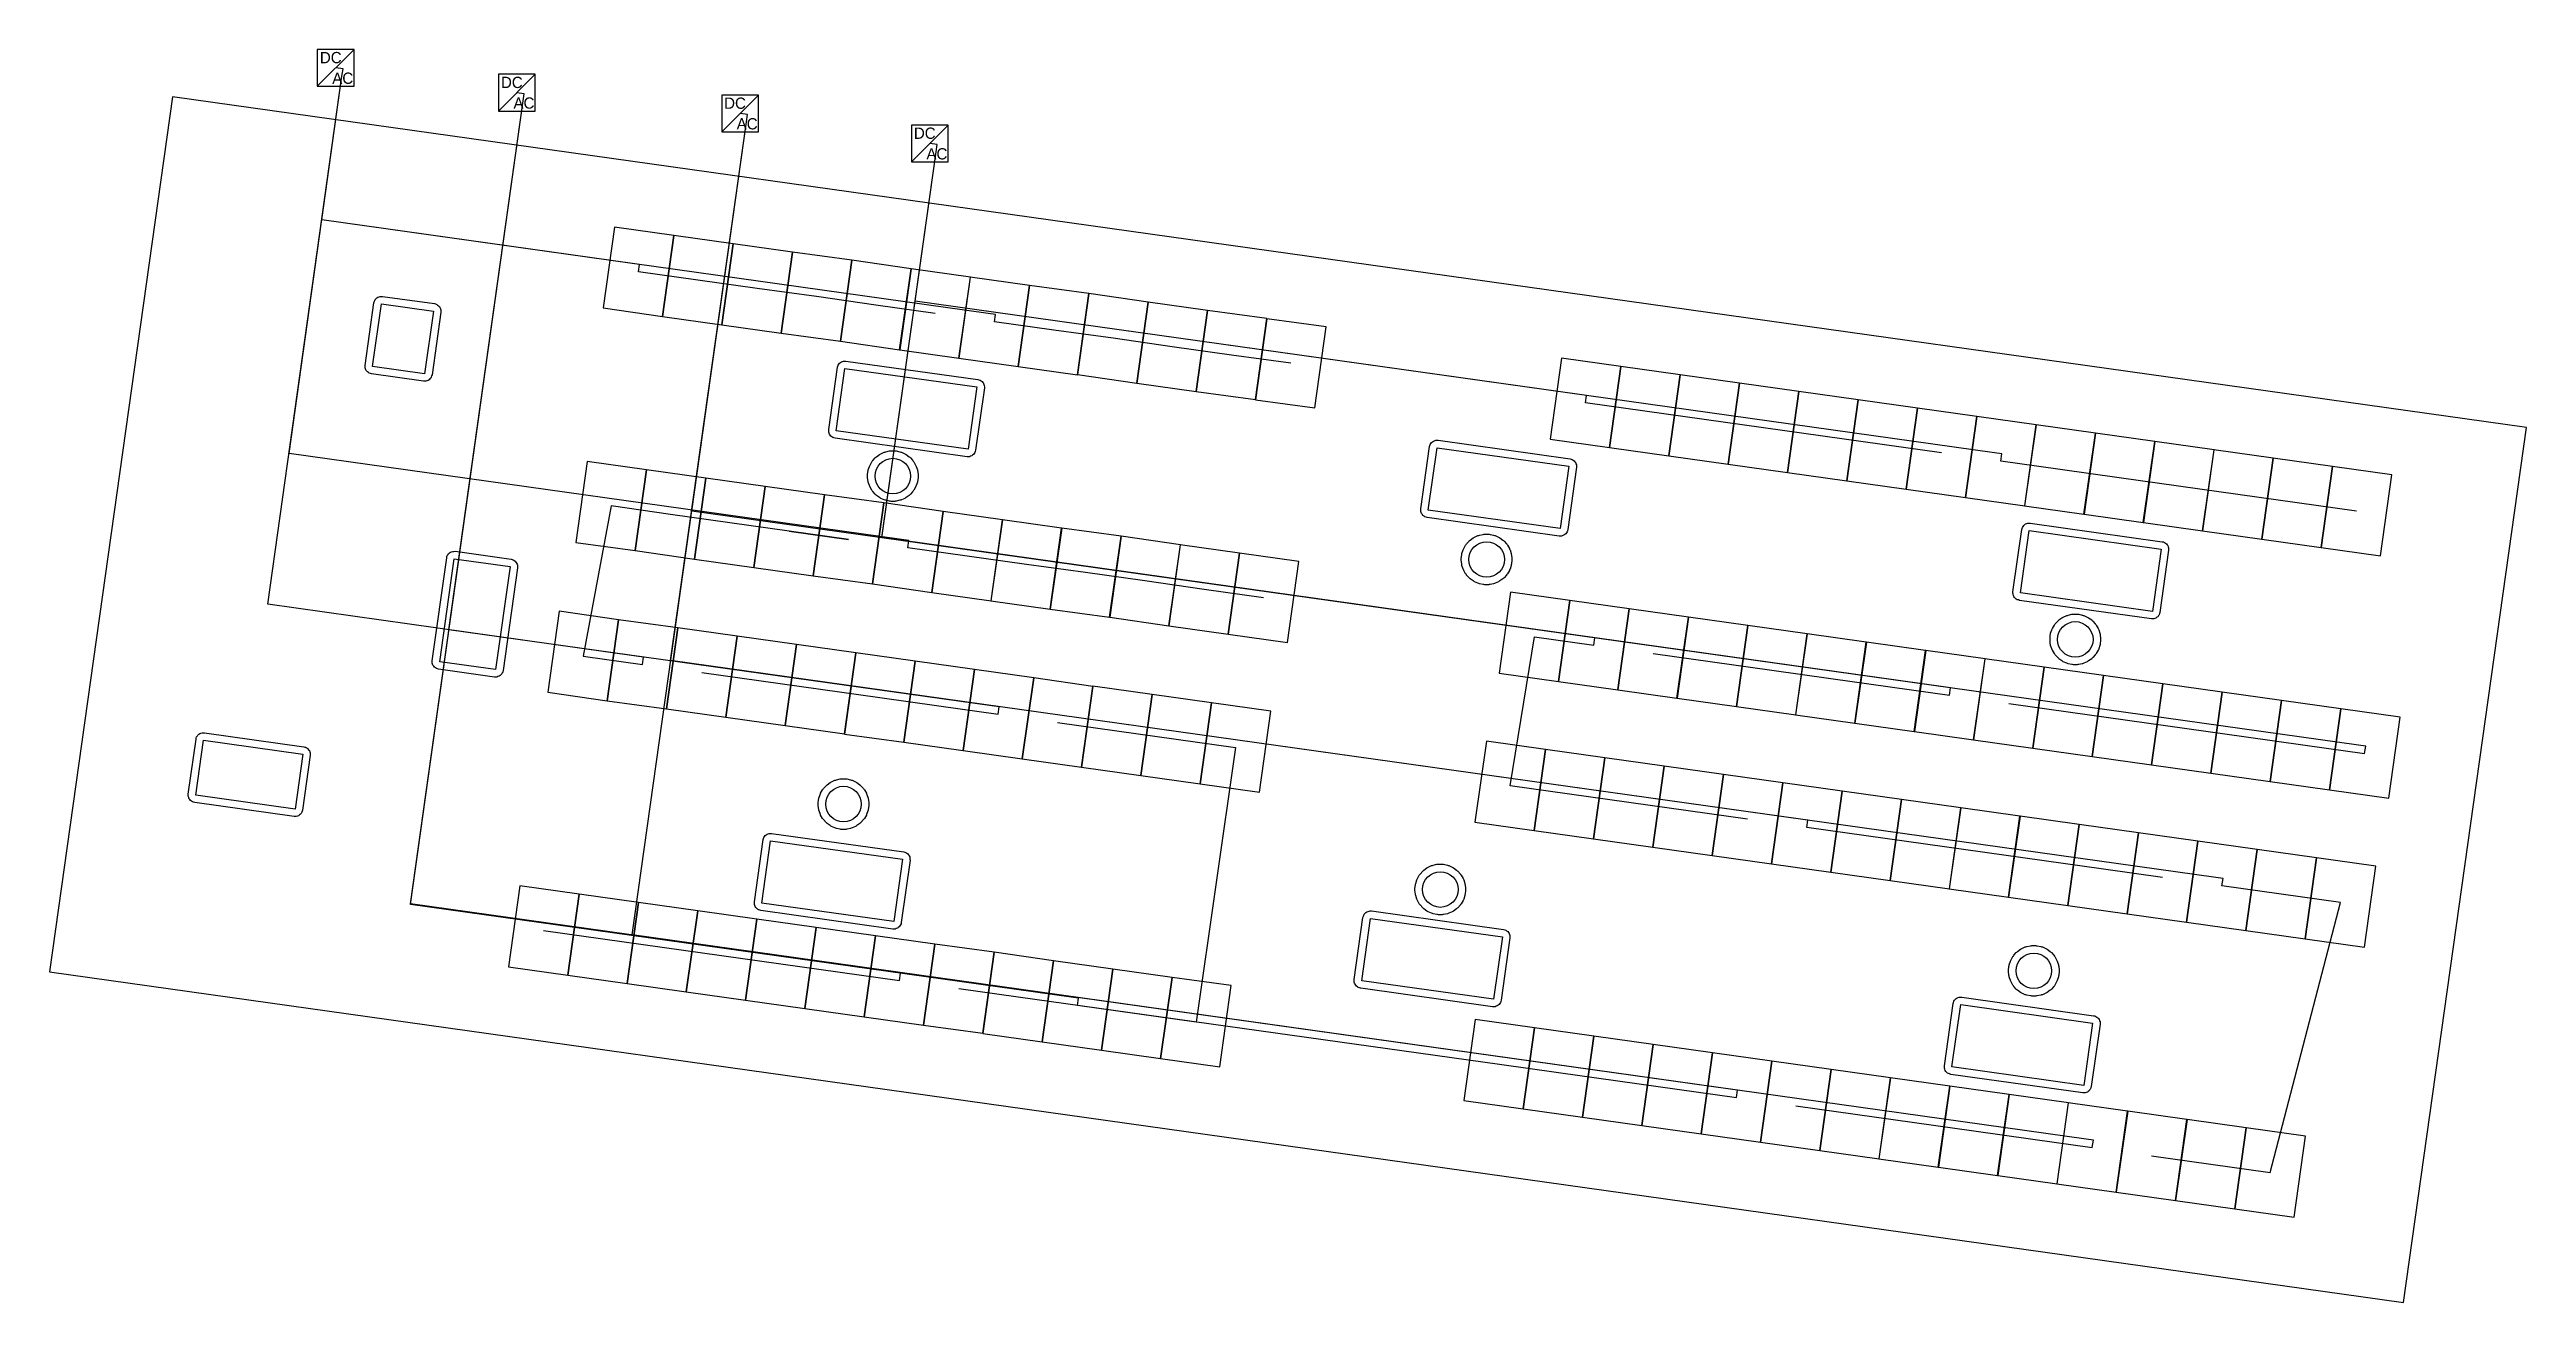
# Model space of a CAD drawing. Header units: feet. Extents: x -93 to 72, y -40 to 44.
import ezdxf

# ---------------------------------------------------------------- set-up
doc = ezdxf.new("R2010")
doc.units = ezdxf.units.FT
for name, color, linetype in [('Buildings', 7, 'CONTINUOUS'), ('Connections', 7, 'CONTINUOUS'), ('Inverters', 7, 'CONTINUOUS'), ('Modules', 7, 'CONTINUOUS'), ('Obstructions', 7, 'CONTINUOUS'), ('Setbacks', 7, 'CONTINUOUS'), ('Strings', 7, 'CONTINUOUS')]:
    doc.layers.add(name, color=color, linetype=linetype)

msp = doc.modelspace()

# ---------------------------------------------------------------- texts
at = {"layer": 'Inverters'}
for s, p in [('DC', (-75.29, 42.83)), ('AC', (-74.46, 41.45)), ('DC', (-63.17, 41.17)), ('AC', (-62.33, 39.79)), ('DC', (-48.23, 39.78)), ('AC', (-47.39, 38.4)), ('DC', (-35.53, 37.77)), ('AC', (-34.69, 36.39))]:
    msp.add_text(s, height=0.755, dxfattribs=at).set_placement(p)

# ---------------------------------------------------------------- linework, layer by layer
at = {"layer": 'Buildings', "color": 252}
for p, q in [((-85.16, 40.59), (-93.38, -17.98)), ((72.41, 18.46), (-85.16, 40.59)), ((64.19, -40.1), (72.41, 18.46)), ((-93.38, -17.98), (64.19, -40.1))]:
    msp.add_line(p, q, dxfattribs=at)
at = {"layer": 'Connections', "color": 91}
for p, q in [((-78.77, 6.62), (-73.81, 41.96)), ((-77.35, 16.72), (-73.81, 41.96)), ((-75.16, 32.35), (-73.81, 41.96)), ((-75.16, 32.35), (-73.81, 41.96)), ((-73.74, 42.45), (-74.23, 42.52)), ((-73.74, 42.45), (-74.23, 42.52)), ((-73.74, 42.45), (-74.23, 42.52)), ((-73.74, 42.45), (-74.23, 42.52)), ((-73.81, 41.96), (-73.74, 42.45)), ((-73.81, 41.96), (-73.74, 42.45)), ((-73.81, 41.96), (-73.74, 42.45)), ((-73.81, 41.96), (-73.74, 42.45)), ((-69.23, -13.46), (-61.69, 40.31)), ((-69.23, -13.46), (-61.69, 40.31)), ((-69.23, -13.43), (-61.69, 40.31)), ((-66.65, 4.92), (-61.69, 40.31)), ((-61.62, 40.79), (-62.1, 40.86)), ((-61.62, 40.79), (-62.1, 40.86)), ((-61.62, 40.79), (-62.1, 40.86)), ((-61.62, 40.79), (-62.1, 40.86)), ((-61.69, 40.31), (-61.62, 40.79)), ((-61.69, 40.31), (-61.62, 40.79)), ((-61.69, 40.31), (-61.62, 40.79)), ((-61.69, 40.31), (-61.62, 40.79)), ((-54.38, -15.51), (-46.74, 38.91)), ((-51.81, 2.86), (-46.74, 38.91)), ((-51.81, 2.85), (-46.74, 38.91)), ((-50.4, 12.86), (-46.74, 38.91)), ((-46.67, 39.4), (-47.16, 39.47)), ((-46.67, 39.4), (-47.16, 39.47)), ((-46.67, 39.4), (-47.16, 39.47)), ((-46.67, 39.4), (-47.16, 39.47)), ((-46.74, 38.91), (-46.67, 39.4)), ((-46.74, 38.91), (-46.67, 39.4)), ((-46.74, 38.91), (-46.67, 39.4)), ((-46.74, 38.91), (-46.67, 39.4)), ((-37.67, 11.08), (-34.04, 36.9)), ((-37.67, 11.07), (-34.04, 36.9)), ((-35.45, 26.9), (-34.04, 36.9)), ((-35.45, 26.9), (-34.04, 36.9)), ((-33.98, 37.39), (-34.46, 37.46)), ((-33.98, 37.39), (-34.46, 37.46)), ((-33.98, 37.39), (-34.46, 37.46)), ((-33.98, 37.39), (-34.46, 37.46)), ((-34.04, 36.9), (-33.98, 37.39)), ((-34.04, 36.9), (-33.98, 37.39)), ((-34.04, 36.9), (-33.98, 37.39)), ((-34.04, 36.9), (-33.98, 37.39)), ((-30.56, 26.09), (-75.16, 32.35)), ((-54.38, 29.43), (-75.16, 32.35)), ((-53.89, 29.37), (-54.38, 29.43)), ((-53.96, 28.88), (-53.89, 29.37)), ((36.8, 16.75), (-35.45, 26.9)), ((9.02, 20.65), (-35.45, 26.9)), ((-30.07, 26.02), (-30.56, 26.09)), ((-30.14, 25.53), (-30.07, 26.02)), ((9.5, 20.59), (9.02, 20.65)), ((9.43, 20.1), (9.5, 20.59)), ((-36.36, 10.96), (-77.35, 16.72)), ((37.29, 16.68), (36.8, 16.75)), ((37.22, 16.2), (37.29, 16.68)), ((9.56, 4.44), (-50.4, 12.86)), ((33.38, 1.1), (-37.67, 11.08)), ((61.17, -2.8), (-37.67, 11.07)), ((-35.87, 10.9), (-36.36, 10.96)), ((-35.94, 10.41), (-35.87, 10.9)), ((-54.11, 3.16), (-78.77, 6.62)), ((-30.3, -0.18), (-66.65, 4.92)), ((10.05, 4.37), (9.56, 4.44)), ((9.98, 3.89), (10.05, 4.37)), ((-53.63, 3.09), (-54.11, 3.16)), ((-53.69, 2.6), (-53.63, 3.09)), ((51.61, -11.66), (-51.81, 2.86)), ((23.82, -7.76), (-51.81, 2.85)), ((33.87, 1.03), (33.38, 1.1)), ((33.8, 0.54), (33.87, 1.03)), ((-29.81, -0.25), (-30.3, -0.18)), ((-29.88, -0.74), (-29.81, -0.25)), ((61.65, -2.87), (61.17, -2.8)), ((61.58, -3.36), (61.65, -2.87)), ((24.31, -7.83), (23.82, -7.76)), ((24.24, -8.32), (24.31, -7.83)), ((52.1, -11.73), (51.61, -11.66)), ((52.03, -12.22), (52.1, -11.73)), ((19.12, -25.83), (-69.23, -13.43)), ((-25, -19.67), (-69.23, -13.46)), ((-36.91, -17.99), (-69.23, -13.46)), ((42.93, -29.18), (-54.38, -15.51)), ((-36.42, -18.06), (-36.91, -17.99)), ((-36.49, -18.55), (-36.42, -18.06)), ((-24.51, -19.73), (-25, -19.67)), ((-24.58, -20.22), (-24.51, -19.73)), ((19.6, -25.9), (19.12, -25.83)), ((19.53, -26.39), (19.6, -25.9)), ((43.42, -29.25), (42.93, -29.18)), ((43.35, -29.73), (43.42, -29.25))]:
    msp.add_line(p, q, dxfattribs=at)
at = {"layer": 'Inverters'}
for p, q in [((-73, 43.75), (-75.46, 43.75)), ((-75.46, 43.75), (-75.46, 41.29)), ((-75.46, 41.29), (-73, 43.75)), ((-73, 41.29), (-73, 43.75)), ((-60.87, 42.09), (-63.33, 42.09)), ((-63.33, 42.09), (-63.33, 39.63)), ((-63.33, 39.63), (-60.87, 42.09)), ((-60.87, 39.63), (-60.87, 42.09)), ((-75.46, 41.29), (-73, 41.29)), ((-45.93, 40.7), (-48.39, 40.7)), ((-48.39, 40.7), (-48.39, 38.24)), ((-48.39, 38.24), (-45.93, 40.7)), ((-45.93, 38.24), (-45.93, 40.7)), ((-63.33, 39.63), (-60.87, 39.63)), ((-48.39, 38.24), (-45.93, 38.24)), ((-33.23, 38.69), (-35.69, 38.69)), ((-35.69, 38.69), (-35.69, 36.23)), ((-35.69, 36.23), (-33.23, 38.69)), ((-33.23, 36.23), (-33.23, 38.69)), ((-35.69, 36.23), (-33.23, 36.23))]:
    msp.add_line(p, q, dxfattribs=at)
at = {"layer": 'Modules', "color": 254}
for p, q in [((-55.56, 31.87), (-56.32, 26.45)), ((-51.59, 31.31), (-55.56, 31.87)), ((-52.35, 25.89), (-51.59, 31.31)), ((-51.59, 31.31), (-52.35, 25.89)), ((-47.62, 30.75), (-51.59, 31.31)), ((-48.38, 25.33), (-47.62, 30.75)), ((-47.62, 30.75), (-48.38, 25.33)), ((-43.65, 30.19), (-47.62, 30.75)), ((-44.41, 24.77), (-43.65, 30.19)), ((-43.65, 30.19), (-44.41, 24.77)), ((-39.68, 29.64), (-43.65, 30.19)), ((-39.68, 29.64), (-40.45, 24.22)), ((-40.44, 24.22), (-39.68, 29.64)), ((-35.71, 29.08), (-39.68, 29.64)), ((-36.48, 23.66), (-35.71, 29.08)), ((-35.71, 29.08), (-36.47, 23.66)), ((-31.74, 28.52), (-35.71, 29.08)), ((-32.51, 23.1), (-31.74, 28.52)), ((-31.75, 28.52), (-32.51, 23.1)), ((-27.78, 27.96), (-31.75, 28.52)), ((-28.54, 22.54), (-27.78, 27.96)), ((-27.78, 27.96), (-28.54, 22.54)), ((-23.81, 27.41), (-27.78, 27.96)), ((-24.57, 21.98), (-23.81, 27.41)), ((-23.81, 27.41), (-24.57, 21.99)), ((-19.84, 26.85), (-23.81, 27.41)), ((-20.6, 21.43), (-19.84, 26.85)), ((-19.84, 26.85), (-20.6, 21.43)), ((-15.87, 26.29), (-19.84, 26.85)), ((-56.32, 26.45), (-52.35, 25.89)), ((-52.35, 25.89), (-48.38, 25.33)), ((-48.38, 25.33), (-44.41, 24.77)), ((-16.63, 20.87), (-15.87, 26.29)), ((-15.87, 26.29), (-16.63, 20.87)), ((-11.9, 25.74), (-15.87, 26.29)), ((-12.66, 20.32), (-11.9, 25.74)), ((-11.9, 25.73), (-12.66, 20.31)), ((-7.93, 25.18), (-11.9, 25.73)), ((-8.69, 19.76), (-7.93, 25.18)), ((-44.41, 24.77), (-40.44, 24.22)), ((-40.45, 24.22), (-36.48, 23.66)), ((-36.47, 23.66), (-32.51, 23.1)), ((-32.51, 23.1), (-28.54, 22.54)), ((-28.54, 22.54), (-24.57, 21.98)), ((-24.57, 21.99), (-20.6, 21.43)), ((7.83, 23.09), (7.07, 17.67)), ((11.8, 22.53), (7.83, 23.09)), ((11.04, 17.11), (11.8, 22.53)), ((11.8, 22.53), (11.04, 17.11)), ((15.77, 21.97), (11.8, 22.53)), ((15.01, 16.55), (15.77, 21.97)), ((15.77, 21.97), (15.01, 16.55)), ((19.74, 21.42), (15.77, 21.97)), ((-20.6, 21.43), (-16.63, 20.87)), ((-16.63, 20.87), (-12.66, 20.32)), ((-12.66, 20.31), (-8.69, 19.76)), ((18.98, 16), (19.74, 21.42)), ((19.74, 21.42), (18.98, 16)), ((23.71, 20.86), (19.74, 21.42)), ((22.95, 15.44), (23.71, 20.86)), ((23.71, 20.86), (22.95, 15.44)), ((27.68, 20.3), (23.71, 20.86)), ((26.92, 14.88), (27.68, 20.3)), ((27.68, 20.3), (26.92, 14.88)), ((31.65, 19.74), (27.68, 20.3)), ((31.65, 19.75), (30.89, 14.32)), ((30.89, 14.32), (31.65, 19.74)), ((35.62, 19.19), (31.65, 19.75)), ((34.86, 13.77), (35.62, 19.19)), ((35.62, 19.19), (34.86, 13.77)), ((39.59, 18.63), (35.62, 19.19)), ((39.59, 18.63), (38.82, 13.21)), ((38.83, 13.21), (39.59, 18.63)), ((43.56, 18.07), (39.59, 18.63)), ((7.07, 17.67), (11.04, 17.11)), ((11.04, 17.11), (15.01, 16.55)), ((42.79, 12.65), (43.56, 18.07)), ((43.56, 18.07), (42.8, 12.65)), ((47.53, 17.52), (43.56, 18.07)), ((46.76, 12.09), (47.53, 17.52)), ((47.53, 17.51), (46.77, 12.09)), ((51.5, 16.96), (47.53, 17.51)), ((50.73, 11.54), (51.5, 16.96)), ((51.49, 16.96), (50.73, 11.54)), ((55.46, 16.4), (51.49, 16.96)), ((-57.39, 16.18), (-58.15, 10.76)), ((-53.42, 15.63), (-57.39, 16.18)), ((-54.18, 10.21), (-53.42, 15.63)), ((-53.42, 15.63), (-54.18, 10.21)), ((-49.45, 15.07), (-53.42, 15.63)), ((-50.21, 9.65), (-49.45, 15.07)), ((-49.45, 15.07), (-50.21, 9.65)), ((-45.48, 14.51), (-49.45, 15.07)), ((15.01, 16.55), (18.98, 16)), ((18.98, 16), (22.95, 15.44)), ((22.95, 15.44), (26.92, 14.88)), ((54.7, 10.98), (55.46, 16.4)), ((55.46, 16.4), (54.7, 10.98)), ((59.43, 15.84), (55.46, 16.4)), ((58.67, 10.42), (59.43, 15.84)), ((59.44, 15.84), (58.67, 10.42)), ((63.4, 15.29), (59.44, 15.84)), ((62.64, 9.87), (63.4, 15.29)), ((-46.24, 9.09), (-45.48, 14.51)), ((-45.48, 14.51), (-46.24, 9.09)), ((-41.51, 13.95), (-45.48, 14.51)), ((-42.27, 8.53), (-41.51, 13.95)), ((-41.51, 13.95), (-42.27, 8.53)), ((-37.54, 13.4), (-41.51, 13.95)), ((-38.3, 7.98), (-37.54, 13.4)), ((-37.54, 13.4), (-38.3, 7.98)), ((-33.57, 12.84), (-37.54, 13.4)), ((26.92, 14.88), (30.89, 14.32)), ((30.89, 14.32), (34.86, 13.77)), ((34.86, 13.77), (38.83, 13.21)), ((-33.57, 12.84), (-34.33, 7.42)), ((-34.33, 7.42), (-33.57, 12.84)), ((-29.6, 12.28), (-33.57, 12.84)), ((-29.6, 12.28), (-30.37, 6.86)), ((-30.36, 6.86), (-29.6, 12.28)), ((-25.64, 11.72), (-29.6, 12.28)), ((-26.4, 6.3), (-25.64, 11.72)), ((-25.63, 11.72), (-26.4, 6.3)), ((-21.66, 11.17), (-25.63, 11.72)), ((38.82, 13.21), (42.79, 12.65)), ((42.8, 12.65), (46.76, 12.09)), ((46.77, 12.09), (50.73, 11.54)), ((-58.15, 10.76), (-54.18, 10.21)), ((-54.18, 10.21), (-50.21, 9.65)), ((-22.43, 5.75), (-21.66, 11.17)), ((-21.66, 11.17), (-22.42, 5.75)), ((-17.69, 10.61), (-21.66, 11.17)), ((-18.46, 5.19), (-17.69, 10.61)), ((-17.7, 10.61), (-18.46, 5.19)), ((-13.73, 10.05), (-17.7, 10.61)), ((-14.49, 4.63), (-13.73, 10.05)), ((-13.73, 10.05), (-14.49, 4.63)), ((-9.76, 9.49), (-13.73, 10.05)), ((50.73, 11.54), (54.7, 10.98)), ((54.7, 10.98), (58.67, 10.42)), ((58.67, 10.42), (62.64, 9.87)), ((-50.21, 9.65), (-46.24, 9.09)), ((-46.24, 9.09), (-42.27, 8.53)), ((-42.27, 8.53), (-38.3, 7.98)), ((-10.52, 4.07), (-9.76, 9.49)), ((-38.3, 7.98), (-34.33, 7.42)), ((-34.33, 7.42), (-30.36, 6.86)), ((-30.37, 6.86), (-26.4, 6.3)), ((4.41, 7.43), (3.65, 2.01)), ((8.38, 6.88), (4.41, 7.43)), ((7.62, 1.46), (8.38, 6.88)), ((8.38, 6.87), (7.62, 1.45)), ((12.35, 6.32), (8.38, 6.87)), ((-59.27, 6.15), (-60.03, 0.73)), ((-55.3, 5.59), (-59.27, 6.15)), ((-56.06, 0.17), (-55.3, 5.59)), ((-55.3, 5.59), (-56.06, 0.17)), ((-51.33, 5.04), (-55.3, 5.59)), ((-52.09, -0.38), (-51.33, 5.04)), ((-51.33, 5.04), (-52.09, -0.38)), ((-47.36, 4.48), (-51.33, 5.04)), ((-26.4, 6.3), (-22.43, 5.75)), ((-22.42, 5.75), (-18.46, 5.19)), ((-18.46, 5.19), (-14.49, 4.63)), ((11.59, 0.9), (12.35, 6.32)), ((12.35, 6.32), (11.59, 0.9)), ((16.32, 5.76), (12.35, 6.32)), ((15.55, 0.34), (16.32, 5.76)), ((16.32, 5.76), (15.56, 0.34)), ((20.29, 5.2), (16.32, 5.76)), ((19.53, -0.22), (20.29, 5.2)), ((20.29, 5.2), (19.53, -0.22)), ((24.26, 4.64), (20.29, 5.2)), ((-48.12, -0.94), (-47.36, 4.48)), ((-47.36, 4.48), (-48.12, -0.94)), ((-43.39, 3.92), (-47.36, 4.48)), ((-44.15, -1.5), (-43.39, 3.92)), ((-43.39, 3.92), (-44.15, -1.5)), ((-39.42, 3.37), (-43.39, 3.92)), ((-40.18, -2.05), (-39.42, 3.37)), ((-39.42, 3.37), (-40.18, -2.06)), ((-35.45, 2.81), (-39.42, 3.37)), ((-14.49, 4.63), (-10.52, 4.07)), ((24.26, 4.65), (23.49, -0.77)), ((23.5, -0.78), (24.26, 4.64)), ((28.22, 4.09), (24.26, 4.65)), ((27.46, -1.33), (28.22, 4.09)), ((28.23, 4.09), (27.46, -1.33)), ((32.19, 3.53), (28.23, 4.09)), ((31.43, -1.89), (32.19, 3.53)), ((32.2, 3.53), (31.44, -1.89)), ((36.17, 2.98), (32.2, 3.53)), ((-35.45, 2.81), (-36.21, -2.61)), ((-36.21, -2.61), (-35.45, 2.81)), ((-31.48, 2.25), (-35.45, 2.81)), ((-32.24, -3.17), (-31.48, 2.25)), ((-31.48, 2.25), (-32.24, -3.17)), ((-27.51, 1.69), (-31.48, 2.25)), ((-28.27, -3.73), (-27.51, 1.69)), ((-27.51, 1.69), (-28.27, -3.73)), ((-23.54, 1.13), (-27.51, 1.69)), ((3.65, 2.01), (7.62, 1.46)), ((35.4, -2.44), (36.17, 2.98)), ((36.16, 2.97), (35.4, -2.45)), ((40.13, 2.42), (36.16, 2.97)), ((39.37, -3), (40.13, 2.42)), ((40.13, 2.42), (39.37, -3)), ((44.1, 1.86), (40.13, 2.42)), ((43.34, -3.56), (44.1, 1.86)), ((44.1, 1.86), (43.34, -3.56)), ((48.07, 1.3), (44.1, 1.86)), ((-60.03, 0.73), (-56.06, 0.17)), ((-56.06, 0.17), (-52.09, -0.38)), ((-23.54, 1.14), (-24.3, -4.28)), ((-24.3, -4.29), (-23.54, 1.13)), ((-19.57, 0.58), (-23.54, 1.14)), ((-20.33, -4.84), (-19.57, 0.58)), ((-19.57, 0.58), (-20.33, -4.84)), ((-15.6, 0.02), (-19.57, 0.58)), ((-15.6, 0.02), (-16.37, -5.4)), ((-16.36, -5.4), (-15.6, 0.02)), ((-11.64, -0.54), (-15.6, 0.02)), ((7.62, 1.45), (11.59, 0.9)), ((11.59, 0.9), (15.55, 0.34)), ((15.56, 0.34), (19.53, -0.22)), ((47.31, -4.12), (48.07, 1.3)), ((48.07, 1.3), (47.31, -4.12)), ((52.04, 0.74), (48.07, 1.3)), ((51.28, -4.68), (52.04, 0.74)), ((52.04, 0.74), (51.28, -4.68)), ((56.01, 0.19), (52.04, 0.74)), ((55.25, -5.23), (56.01, 0.19)), ((56.01, 0.19), (55.25, -5.23)), ((59.98, -0.37), (56.01, 0.19)), ((-52.09, -0.38), (-48.12, -0.94)), ((-48.12, -0.94), (-44.15, -1.5)), ((-44.15, -1.5), (-40.18, -2.05)), ((-12.4, -5.96), (-11.64, -0.54)), ((19.53, -0.22), (23.5, -0.78)), ((23.49, -0.77), (27.46, -1.33)), ((27.46, -1.33), (31.43, -1.89)), ((59.22, -5.79), (59.98, -0.37)), ((59.98, -0.37), (59.22, -5.79)), ((63.95, -0.93), (59.98, -0.37)), ((63.19, -6.35), (63.95, -0.93)), ((-40.18, -2.06), (-36.21, -2.61)), ((-36.21, -2.61), (-32.24, -3.17)), ((-32.24, -3.17), (-28.27, -3.73)), ((2.79, -2.54), (2.03, -7.96)), ((6.76, -3.1), (2.79, -2.54)), ((6, -8.52), (6.76, -3.1)), ((6.76, -3.1), (6, -8.52)), ((10.73, -3.66), (6.76, -3.1)), ((31.44, -1.89), (35.4, -2.44)), ((35.4, -2.45), (39.37, -3)), ((39.37, -3), (43.34, -3.56)), ((-28.27, -3.73), (-24.3, -4.29)), ((-24.3, -4.28), (-20.33, -4.84)), ((-20.33, -4.84), (-16.36, -5.4)), ((9.97, -9.08), (10.73, -3.66)), ((10.73, -3.66), (9.97, -9.08)), ((14.7, -4.22), (10.73, -3.66)), ((13.94, -9.64), (14.7, -4.22)), ((14.7, -4.22), (13.94, -9.64)), ((18.67, -4.77), (14.7, -4.22)), ((17.91, -10.19), (18.67, -4.77)), ((18.67, -4.77), (17.91, -10.19)), ((22.64, -5.33), (18.67, -4.77)), ((43.34, -3.56), (47.31, -4.12)), ((47.31, -4.12), (51.28, -4.68)), ((51.28, -4.68), (55.25, -5.23)), ((-16.37, -5.4), (-12.4, -5.96)), ((22.64, -5.33), (21.87, -10.75)), ((21.88, -10.75), (22.64, -5.33)), ((26.61, -5.89), (22.64, -5.33)), ((25.84, -11.31), (26.61, -5.89)), ((26.61, -5.89), (25.85, -11.31)), ((30.58, -6.44), (26.61, -5.89)), ((29.81, -11.86), (30.58, -6.44)), ((30.58, -6.44), (29.82, -11.87)), ((34.55, -7), (30.58, -6.44)), ((55.25, -5.23), (59.22, -5.79)), ((59.22, -5.79), (63.19, -6.35)), ((2.03, -7.96), (6, -8.52)), ((34.54, -7), (33.78, -12.42)), ((33.79, -12.42), (34.55, -7)), ((38.51, -7.56), (34.54, -7)), ((37.75, -12.98), (38.51, -7.56)), ((38.52, -7.56), (37.75, -12.98)), ((42.48, -8.12), (38.52, -7.56)), ((41.72, -13.54), (42.48, -8.12)), ((42.48, -8.12), (41.72, -13.54)), ((46.45, -8.67), (42.48, -8.12)), ((6, -8.52), (9.97, -9.08)), ((9.97, -9.08), (13.94, -9.64)), ((13.94, -9.64), (17.91, -10.19)), ((45.69, -14.1), (46.45, -8.67)), ((46.45, -8.67), (45.69, -14.09)), ((50.42, -9.23), (46.45, -8.67)), ((49.66, -14.65), (50.42, -9.23)), ((50.42, -9.23), (49.66, -14.65)), ((54.39, -9.79), (50.42, -9.23)), ((53.63, -15.21), (54.39, -9.79)), ((54.39, -9.79), (53.63, -15.21)), ((58.36, -10.35), (54.39, -9.79)), ((17.91, -10.19), (21.88, -10.75)), ((21.87, -10.75), (25.84, -11.31)), ((25.85, -11.31), (29.81, -11.86)), ((57.6, -15.77), (58.36, -10.35)), ((58.36, -10.35), (57.6, -15.77)), ((62.33, -10.9), (58.36, -10.35)), ((61.57, -16.32), (62.33, -10.9)), ((-61.91, -12.22), (-62.67, -17.64)), ((-57.94, -12.77), (-61.91, -12.22)), ((-58.7, -18.19), (-57.94, -12.77)), ((-57.94, -12.77), (-58.7, -18.19)), ((-53.97, -13.33), (-57.94, -12.77)), ((29.82, -11.87), (33.79, -12.42)), ((33.78, -12.42), (37.75, -12.98)), ((37.75, -12.98), (41.72, -13.54)), ((-54.73, -18.75), (-53.97, -13.33)), ((-53.97, -13.33), (-54.73, -18.75)), ((-50, -13.89), (-53.97, -13.33)), ((-50.76, -19.31), (-50, -13.89)), ((-50, -13.89), (-50.76, -19.31)), ((-46.03, -14.45), (-50, -13.89)), ((-46.79, -19.87), (-46.03, -14.45)), ((-46.03, -14.45), (-46.79, -19.87)), ((-42.06, -15), (-46.03, -14.45)), ((41.72, -13.54), (45.69, -14.1)), ((45.69, -14.09), (49.66, -14.65)), ((49.66, -14.65), (53.63, -15.21)), ((-42.82, -20.42), (-42.06, -15)), ((-42.06, -15), (-42.82, -20.42)), ((-38.09, -15.56), (-42.06, -15)), ((-38.09, -15.56), (-38.86, -20.98)), ((-38.85, -20.98), (-38.09, -15.56)), ((-34.12, -16.12), (-38.09, -15.56)), ((-34.89, -21.54), (-34.12, -16.12)), ((-34.12, -16.12), (-34.88, -21.54)), ((-30.15, -16.67), (-34.12, -16.12)), ((53.63, -15.21), (57.6, -15.77)), ((57.6, -15.77), (61.57, -16.32)), ((-62.67, -17.64), (-58.7, -18.19)), ((-58.7, -18.19), (-54.73, -18.75)), ((-30.92, -22.09), (-30.15, -16.67)), ((-30.16, -16.67), (-30.92, -22.1)), ((-26.19, -17.23), (-30.16, -16.67)), ((-26.95, -22.65), (-26.19, -17.23)), ((-26.19, -17.23), (-26.95, -22.65)), ((-22.22, -17.79), (-26.19, -17.23)), ((-22.98, -23.21), (-22.22, -17.79)), ((-22.22, -17.79), (-22.98, -23.21)), ((-18.25, -18.35), (-22.22, -17.79)), ((-54.73, -18.75), (-50.76, -19.31)), ((-50.76, -19.31), (-46.79, -19.87)), ((-46.79, -19.87), (-42.82, -20.42)), ((-19.01, -23.77), (-18.25, -18.35)), ((-18.25, -18.35), (-19.01, -23.77)), ((-14.28, -18.9), (-18.25, -18.35)), ((-15.04, -24.33), (-14.28, -18.9)), ((-42.82, -20.42), (-38.85, -20.98)), ((-38.86, -20.98), (-34.89, -21.54)), ((-34.88, -21.54), (-30.92, -22.09)), ((2.05, -21.17), (1.29, -26.59)), ((6.02, -21.73), (2.05, -21.17)), ((-30.92, -22.1), (-26.95, -22.65)), ((-26.95, -22.65), (-22.98, -23.21)), ((-22.98, -23.21), (-19.01, -23.77)), ((5.26, -27.15), (6.02, -21.73)), ((6.02, -21.73), (5.26, -27.15)), ((9.99, -22.29), (6.02, -21.73)), ((9.99, -22.28), (9.23, -27.7)), ((9.23, -27.71), (9.99, -22.29)), ((13.96, -22.84), (9.99, -22.28)), ((13.2, -28.26), (13.96, -22.84)), ((13.96, -22.84), (13.2, -28.26)), ((17.93, -23.4), (13.96, -22.84)), ((-19.01, -23.77), (-15.04, -24.33)), ((17.17, -28.82), (17.93, -23.4)), ((17.93, -23.4), (17.17, -28.82)), ((21.9, -23.96), (17.93, -23.4)), ((21.14, -29.38), (21.9, -23.96)), ((21.9, -23.96), (21.14, -29.38)), ((25.87, -24.51), (21.9, -23.96)), ((25.11, -29.93), (25.87, -24.51)), ((25.87, -24.52), (25.11, -29.94)), ((29.84, -25.07), (25.87, -24.52)), ((29.84, -25.07), (29.07, -30.49)), ((29.08, -30.49), (29.84, -25.07)), ((33.81, -25.63), (29.84, -25.07)), ((33.04, -31.05), (33.81, -25.63)), ((33.81, -25.63), (33.05, -31.05)), ((37.78, -26.19), (33.81, -25.63)), ((37.01, -31.61), (37.78, -26.19)), ((37.78, -26.19), (37.02, -31.61)), ((41.75, -26.74), (37.78, -26.19)), ((1.29, -26.59), (5.26, -27.15)), ((5.26, -27.15), (9.23, -27.71)), ((9.23, -27.7), (13.2, -28.26)), ((41.74, -26.74), (40.98, -32.16)), ((40.99, -32.16), (41.75, -26.74)), ((45.71, -27.3), (41.74, -26.74)), ((44.95, -32.72), (45.71, -27.3)), ((45.72, -27.3), (44.95, -32.72)), ((49.68, -27.86), (45.72, -27.3)), ((48.92, -33.28), (49.68, -27.86)), ((49.69, -27.86), (48.92, -33.28)), ((53.65, -28.42), (49.69, -27.86)), ((13.2, -28.26), (17.17, -28.82)), ((17.17, -28.82), (21.14, -29.38)), ((21.14, -29.38), (25.11, -29.93)), ((52.89, -33.84), (53.65, -28.42)), ((53.65, -28.42), (52.89, -33.84)), ((57.62, -28.97), (53.65, -28.42)), ((56.86, -34.39), (57.62, -28.97)), ((25.11, -29.94), (29.08, -30.49)), ((29.07, -30.49), (33.04, -31.05)), ((33.05, -31.05), (37.01, -31.61)), ((37.02, -31.61), (40.99, -32.16)), ((40.98, -32.16), (44.95, -32.72)), ((44.95, -32.72), (48.92, -33.28)), ((48.92, -33.28), (52.89, -33.84)), ((52.89, -33.84), (56.86, -34.39))]:
    msp.add_line(p, q, dxfattribs=at)
at = {"layer": 'Obstructions', "color": 252}
for p, q in [((-71.76, 22.54), (-71.17, 26.73)), ((-71.17, 26.73), (-67.69, 26.24)), ((-67.69, 26.24), (-68.28, 22.05)), ((-68.28, 22.05), (-71.76, 22.54)), ((-40.73, 18.24), (-40.15, 22.41)), ((-40.15, 22.41), (-31.31, 21.17)), ((-31.31, 21.17), (-31.9, 17)), ((-31.9, 17), (-40.73, 18.24)), ((-1.1, 12.93), (-0.51, 17.1)), ((-0.51, 17.1), (8.32, 15.86)), ((8.32, 15.86), (7.74, 11.69)), ((7.74, 11.69), (-1.1, 12.93)), ((38.54, 7.38), (39.13, 11.55)), ((39.13, 11.55), (47.96, 10.31)), ((47.96, 10.31), (47.38, 6.14)), ((-67.27, 2.77), (-66.31, 9.67)), ((-66.31, 9.67), (-62.56, 9.14)), ((-62.56, 9.14), (-63.53, 2.25)), ((47.38, 6.14), (38.54, 7.38)), ((-63.53, 2.25), (-67.27, 2.77)), ((-83.6, -6.15), (-83.09, -2.48)), ((-83.09, -2.48), (-76.44, -3.41)), ((-76.44, -3.41), (-76.95, -7.08)), ((-76.95, -7.08), (-83.6, -6.15)), ((-45.7, -13.37), (-45.12, -9.2)), ((-45.12, -9.2), (-36.28, -10.44)), ((-36.28, -10.44), (-36.87, -14.61)), ((-36.87, -14.61), (-45.7, -13.37)), ((-5.55, -18.57), (-4.97, -14.4)), ((-4.97, -14.4), (3.87, -15.64)), ((3.87, -15.64), (3.28, -19.81)), ((3.28, -19.81), (-5.55, -18.57)), ((33.95, -24.34), (34.54, -20.17)), ((34.54, -20.17), (43.37, -21.41)), ((43.37, -21.41), (42.79, -25.58)), ((42.79, -25.58), (33.95, -24.34))]:
    msp.add_line(p, q, dxfattribs=at)
for centre in [(-36.94, 15.2), (2.81, 9.62), (42.21, 4.27), (-40.24, -6.75), (-0.29, -12.47), (39.44, -17.91)]:
    msp.add_circle(centre, 1.19, dxfattribs=at)
at = {"layer": 'Setbacks', "color": 2}
for p, q in [((-72.26, 22.61), (-71.67, 26.8)), ((-71.67, 26.8), (-71.65, 26.87)), ((-71.67, 26.8), (-71.67, 26.8)), ((-71.67, 26.8), (-71.67, 26.8)), ((-71.67, 26.8), (-71.67, 26.8)), ((-71.65, 26.87), (-71.62, 26.95)), ((-71.62, 26.95), (-71.58, 27.01)), ((-71.62, 26.95), (-71.62, 26.95)), ((-71.62, 26.95), (-71.62, 26.95)), ((-71.62, 26.95), (-71.62, 26.95)), ((-71.58, 27.01), (-71.53, 27.08)), ((-71.53, 27.08), (-71.47, 27.13)), ((-71.53, 27.08), (-71.53, 27.08)), ((-71.53, 27.08), (-71.53, 27.08)), ((-71.53, 27.08), (-71.53, 27.08)), ((-71.47, 27.13), (-71.41, 27.17)), ((-71.41, 27.18), (-71.33, 27.2)), ((-71.41, 27.17), (-71.41, 27.18)), ((-71.41, 27.17), (-71.41, 27.17)), ((-71.41, 27.17), (-71.41, 27.17)), ((-71.33, 27.2), (-71.26, 27.23)), ((-71.26, 27.23), (-71.26, 27.23)), ((-71.26, 27.23), (-71.26, 27.23)), ((-71.26, 27.23), (-71.26, 27.23)), ((-71.26, 27.23), (-71.18, 27.23)), ((-71.18, 27.23), (-71.1, 27.23)), ((-71.1, 27.23), (-71.1, 27.23)), ((-71.1, 27.23), (-71.1, 27.23)), ((-71.1, 27.23), (-67.62, 26.74)), ((-67.62, 26.74), (-67.62, 26.74)), ((-67.62, 26.74), (-67.54, 26.72)), ((-67.54, 26.72), (-67.47, 26.69)), ((-67.47, 26.69), (-67.47, 26.69)), ((-67.47, 26.69), (-67.47, 26.69)), ((-67.47, 26.69), (-67.47, 26.69)), ((-67.47, 26.69), (-67.41, 26.65)), ((-67.41, 26.65), (-67.34, 26.6)), ((-67.34, 26.6), (-67.34, 26.6)), ((-67.34, 26.6), (-67.34, 26.6)), ((-67.34, 26.6), (-67.34, 26.6)), ((-67.34, 26.6), (-67.29, 26.54)), ((-67.29, 26.54), (-67.25, 26.48)), ((-67.19, 26.17), (-67.78, 21.98)), ((-67.25, 26.48), (-67.25, 26.48)), ((-67.25, 26.48), (-67.25, 26.48)), ((-67.25, 26.48), (-67.25, 26.48)), ((-67.25, 26.48), (-67.22, 26.4)), ((-67.22, 26.4), (-67.2, 26.33)), ((-67.2, 26.33), (-67.2, 26.33)), ((-67.2, 26.33), (-67.2, 26.33)), ((-67.2, 26.33), (-67.2, 26.33)), ((-67.2, 26.33), (-67.19, 26.25)), ((-67.19, 26.25), (-67.19, 26.17)), ((-67.19, 26.17), (-67.19, 26.17)), ((-67.19, 26.17), (-67.19, 26.17)), ((-67.19, 26.17), (-67.19, 26.17)), ((-72.26, 22.53), (-72.26, 22.61)), ((-72.26, 22.61), (-72.26, 22.61)), ((-72.26, 22.61), (-72.26, 22.61)), ((-72.26, 22.61), (-72.26, 22.61)), ((-72.26, 22.45), (-72.26, 22.53)), ((-72.23, 22.38), (-72.26, 22.45)), ((-72.26, 22.45), (-72.26, 22.45)), ((-72.26, 22.45), (-72.26, 22.45)), ((-72.26, 22.45), (-72.26, 22.45)), ((-72.21, 22.3), (-72.23, 22.38)), ((-72.2, 22.3), (-72.21, 22.3)), ((-72.16, 22.24), (-72.2, 22.3)), ((-72.2, 22.3), (-72.2, 22.3)), ((-72.2, 22.3), (-72.2, 22.3)), ((-72.11, 22.18), (-72.16, 22.24)), ((-72.04, 22.13), (-72.11, 22.18)), ((-72.11, 22.18), (-72.11, 22.18)), ((-72.11, 22.18), (-72.11, 22.18)), ((-72.11, 22.18), (-72.11, 22.18)), ((-71.98, 22.09), (-72.04, 22.13)), ((-71.9, 22.06), (-71.98, 22.09)), ((-71.98, 22.09), (-71.98, 22.09)), ((-71.98, 22.09), (-71.98, 22.09)), ((-71.98, 22.09), (-71.98, 22.09)), ((-71.83, 22.04), (-71.9, 22.06)), ((-71.83, 22.04), (-71.83, 22.04)), ((-68.35, 21.55), (-71.83, 22.04)), ((-68.12, 21.58), (-68.19, 21.55)), ((-68.04, 21.6), (-68.12, 21.58)), ((-67.98, 21.65), (-68.04, 21.6)), ((-68.04, 21.6), (-68.04, 21.6)), ((-68.04, 21.6), (-68.04, 21.6)), ((-68.04, 21.6), (-68.04, 21.6)), ((-67.92, 21.7), (-67.98, 21.65)), ((-67.87, 21.76), (-67.92, 21.7)), ((-67.92, 21.7), (-67.92, 21.7)), ((-67.92, 21.7), (-67.92, 21.7)), ((-67.92, 21.7), (-67.92, 21.7)), ((-67.83, 21.83), (-67.87, 21.76)), ((-67.81, 21.9), (-67.83, 21.83)), ((-67.83, 21.83), (-67.83, 21.83)), ((-67.83, 21.83), (-67.83, 21.83)), ((-67.83, 21.83), (-67.83, 21.83)), ((-67.78, 21.98), (-67.81, 21.9)), ((-67.78, 21.98), (-67.78, 21.98)), ((-67.78, 21.98), (-67.78, 21.98)), ((-41.23, 18.31), (-40.64, 22.48)), ((-40.64, 22.48), (-40.62, 22.55)), ((-40.64, 22.48), (-40.64, 22.48)), ((-40.62, 22.55), (-40.6, 22.63)), ((-40.6, 22.63), (-40.55, 22.69)), ((-40.6, 22.63), (-40.6, 22.63)), ((-40.6, 22.63), (-40.6, 22.63)), ((-40.6, 22.63), (-40.6, 22.63)), ((-40.6, 22.63), (-40.6, 22.63)), ((-40.55, 22.69), (-40.51, 22.76)), ((-40.51, 22.76), (-40.44, 22.8)), ((-40.51, 22.76), (-40.51, 22.76)), ((-40.51, 22.76), (-40.51, 22.76)), ((-40.51, 22.76), (-40.51, 22.76)), ((-40.51, 22.76), (-40.51, 22.76)), ((-40.44, 22.8), (-40.38, 22.85)), ((-40.38, 22.85), (-40.31, 22.88)), ((-40.38, 22.85), (-40.38, 22.85)), ((-40.38, 22.85), (-40.38, 22.85)), ((-40.38, 22.85), (-40.38, 22.85)), ((-40.38, 22.85), (-40.38, 22.85)), ((-40.31, 22.88), (-40.23, 22.9)), ((-40.23, 22.9), (-40.23, 22.9)), ((-40.23, 22.9), (-40.23, 22.9)), ((-40.23, 22.9), (-40.23, 22.9)), ((-40.23, 22.9), (-40.23, 22.9)), ((-40.23, 22.9), (-40.15, 22.9)), ((-40.15, 22.9), (-40.08, 22.9)), ((-40.08, 22.9), (-40.08, 22.9)), ((-40.08, 22.9), (-31.24, 21.67)), ((-31.24, 21.67), (-31.24, 21.67)), ((-31.24, 21.67), (-31.24, 21.67)), ((-31.24, 21.67), (-31.17, 21.64)), ((-31.17, 21.64), (-31.09, 21.62)), ((-31.09, 21.62), (-31.09, 21.62)), ((-31.09, 21.62), (-31.09, 21.62)), ((-31.09, 21.62), (-31.09, 21.62)), ((-31.09, 21.62), (-31.09, 21.62)), ((-31.09, 21.62), (-31.03, 21.58)), ((-31.03, 21.58), (-30.96, 21.53)), ((-68.27, 21.55), (-68.35, 21.55)), ((-68.35, 21.55), (-68.35, 21.55)), ((-68.35, 21.55), (-68.35, 21.55)), ((-68.19, 21.55), (-68.27, 21.55)), ((-68.19, 21.55), (-68.19, 21.55)), ((-68.19, 21.55), (-68.19, 21.55)), ((-68.19, 21.55), (-68.19, 21.55)), ((-30.81, 21.1), (-31.4, 16.93)), ((-30.96, 21.53), (-30.96, 21.53)), ((-30.96, 21.53), (-30.96, 21.53)), ((-30.96, 21.53), (-30.96, 21.53)), ((-30.96, 21.53), (-30.96, 21.53)), ((-30.96, 21.53), (-30.91, 21.47)), ((-30.91, 21.47), (-30.87, 21.41)), ((-30.87, 21.41), (-30.87, 21.4)), ((-30.87, 21.4), (-30.87, 21.4)), ((-30.87, 21.4), (-30.87, 21.4)), ((-30.87, 21.4), (-30.87, 21.4)), ((-30.87, 21.4), (-30.84, 21.33)), ((-30.84, 21.33), (-30.82, 21.26)), ((-30.82, 21.26), (-30.82, 21.26)), ((-30.82, 21.26), (-30.82, 21.26)), ((-30.82, 21.26), (-30.82, 21.26)), ((-30.82, 21.26), (-30.82, 21.26)), ((-30.82, 21.26), (-30.81, 21.18)), ((-30.81, 21.18), (-30.81, 21.1)), ((-30.81, 21.1), (-30.81, 21.1)), ((-41.23, 18.31), (-41.23, 18.31)), ((-41.23, 18.23), (-41.23, 18.31)), ((-41.23, 18.31), (-41.23, 18.31)), ((-41.23, 18.31), (-41.23, 18.31)), ((-41.23, 18.15), (-41.23, 18.23)), ((-41.2, 18.08), (-41.23, 18.15)), ((-41.23, 18.15), (-41.23, 18.15)), ((-41.23, 18.15), (-41.23, 18.15)), ((-41.23, 18.15), (-41.23, 18.15)), ((-41.23, 18.15), (-41.23, 18.15)), ((-41.18, 18), (-41.2, 18.08)), ((-41.13, 17.94), (-41.18, 18)), ((-41.18, 18), (-41.18, 18)), ((-41.18, 18), (-41.18, 18)), ((-41.18, 18), (-41.18, 18)), ((-41.18, 18), (-41.18, 18)), ((-41.08, 17.88), (-41.13, 17.94)), ((-41.02, 17.83), (-41.08, 17.88)), ((-41.08, 17.88), (-41.08, 17.88)), ((-41.08, 17.88), (-41.08, 17.88)), ((-41.08, 17.88), (-41.08, 17.88)), ((-41.08, 17.88), (-41.08, 17.88)), ((-40.95, 17.79), (-41.02, 17.83)), ((-40.88, 17.76), (-40.95, 17.79)), ((-40.95, 17.79), (-40.95, 17.79)), ((-40.95, 17.79), (-40.95, 17.79)), ((-40.95, 17.79), (-40.95, 17.79)), ((-40.95, 17.79), (-40.95, 17.79)), ((-40.8, 17.74), (-40.88, 17.76)), ((-31.97, 16.5), (-40.8, 17.74)), ((-40.8, 17.74), (-40.8, 17.74)), ((-40.8, 17.74), (-40.8, 17.74)), ((-40.8, 17.74), (-40.8, 17.74)), ((-38.03, 16.5), (-37.83, 16.65)), ((-37.83, 16.65), (-37.78, 16.67)), ((-37.83, 16.65), (-37.83, 16.65)), ((-37.78, 16.67), (-37.74, 16.7)), ((-37.74, 16.7), (-37.51, 16.8)), ((-37.74, 16.7), (-37.74, 16.7)), ((-37.51, 16.8), (-37.46, 16.81)), ((-37.51, 16.8), (-37.51, 16.8)), ((-37.46, 16.81), (-37.41, 16.83)), ((-37.41, 16.83), (-37.17, 16.88)), ((-37.41, 16.83), (-37.41, 16.83)), ((-37.17, 16.88), (-37.11, 16.89)), ((-37.17, 16.88), (-37.17, 16.88)), ((-37.11, 16.89), (-37.06, 16.9)), ((-37.06, 16.9), (-37.06, 16.9)), ((-37.06, 16.9), (-36.81, 16.9)), ((-36.81, 16.9), (-36.81, 16.9)), ((-36.81, 16.9), (-36.76, 16.89)), ((-36.76, 16.89), (-36.71, 16.88)), ((-36.71, 16.88), (-36.71, 16.88)), ((-36.71, 16.88), (-36.46, 16.83)), ((-36.46, 16.83), (-36.46, 16.83)), ((-36.46, 16.83), (-36.41, 16.81)), ((-36.41, 16.81), (-36.36, 16.8)), ((-36.36, 16.8), (-36.36, 16.8)), ((-36.36, 16.8), (-36.13, 16.7)), ((-36.13, 16.7), (-36.13, 16.7)), ((-36.13, 16.7), (-36.09, 16.67)), ((-36.09, 16.67), (-36.04, 16.65)), ((-36.04, 16.65), (-36.04, 16.65)), ((-36.04, 16.65), (-35.84, 16.5)), ((-31.6, 16.6), (-31.66, 16.55)), ((-31.53, 16.65), (-31.6, 16.6)), ((-31.49, 16.71), (-31.53, 16.65)), ((-31.53, 16.65), (-31.53, 16.65)), ((-31.53, 16.65), (-31.53, 16.65)), ((-31.53, 16.65), (-31.53, 16.65)), ((-31.53, 16.65), (-31.53, 16.65)), ((-31.44, 16.78), (-31.49, 16.71)), ((-31.42, 16.85), (-31.44, 16.78)), ((-31.44, 16.78), (-31.44, 16.78)), ((-31.44, 16.78), (-31.44, 16.78)), ((-31.44, 16.78), (-31.44, 16.78)), ((-31.44, 16.78), (-31.44, 16.78)), ((-31.4, 16.93), (-31.42, 16.85)), ((-31.4, 16.93), (-31.4, 16.93)), ((-31.4, 16.93), (-31.4, 16.93)), ((-31.4, 16.93), (-31.4, 16.93)), ((-1.6, 13), (-1.01, 17.17)), ((-1.01, 17.17), (-0.99, 17.24)), ((-1.01, 17.17), (-1.01, 17.17)), ((-1.01, 17.17), (-1.01, 17.17)), ((-1.01, 17.17), (-1.01, 17.17)), ((-1.01, 17.17), (-1.01, 17.17)), ((-0.99, 17.24), (-0.96, 17.32)), ((-0.96, 17.32), (-0.92, 17.39)), ((-0.96, 17.32), (-0.96, 17.32)), ((-0.96, 17.32), (-0.96, 17.32)), ((-0.96, 17.32), (-0.96, 17.32)), ((-0.92, 17.39), (-0.87, 17.45)), ((-0.87, 17.45), (-0.81, 17.5)), ((-0.87, 17.45), (-0.87, 17.45)), ((-0.87, 17.45), (-0.87, 17.45)), ((-0.87, 17.45), (-0.87, 17.45)), ((-0.81, 17.5), (-0.75, 17.54)), ((-0.75, 17.54), (-0.67, 17.57)), ((-0.75, 17.54), (-0.75, 17.54)), ((-0.75, 17.54), (-0.75, 17.54)), ((-0.75, 17.54), (-0.75, 17.54)), ((-0.67, 17.57), (-0.6, 17.6)), ((-0.6, 17.6), (-0.6, 17.6)), ((-0.6, 17.6), (-0.6, 17.6)), ((-0.6, 17.6), (-0.6, 17.6)), ((-0.6, 17.6), (-0.51, 17.6)), ((-0.51, 17.6), (-0.44, 17.6)), ((-0.44, 17.6), (-0.44, 17.6)), ((-0.44, 17.6), (-0.44, 17.6)), ((-0.44, 17.6), (-0.44, 17.6)), ((-0.44, 17.6), (8.39, 16.36)), ((-38.63, 15.26), (-38.61, 15.51)), ((-38.63, 15.2), (-38.63, 15.26)), ((-38.63, 15.26), (-38.63, 15.26)), ((-38.63, 15.15), (-38.63, 15.2)), ((-38.61, 14.9), (-38.63, 15.15)), ((-38.63, 15.15), (-38.63, 15.15)), ((-38.61, 15.51), (-38.59, 15.56)), ((-38.61, 15.51), (-38.61, 15.51)), ((-38.59, 15.56), (-38.58, 15.61)), ((-38.58, 15.61), (-38.51, 15.85)), ((-38.58, 15.61), (-38.58, 15.61)), ((-38.51, 15.85), (-38.48, 15.89)), ((-38.51, 15.85), (-38.51, 15.85)), ((-38.48, 15.89), (-38.46, 15.94)), ((-38.46, 15.94), (-38.34, 16.16)), ((-38.46, 15.94), (-38.46, 15.94)), ((-38.34, 16.16), (-38.31, 16.2)), ((-38.34, 16.16), (-38.34, 16.16)), ((-38.31, 16.2), (-38.28, 16.24)), ((-38.28, 16.24), (-38.11, 16.43)), ((-38.28, 16.24), (-38.28, 16.24)), ((-38.11, 16.43), (-38.07, 16.46)), ((-38.11, 16.43), (-38.11, 16.43)), ((-38.07, 16.46), (-38.03, 16.5)), ((-38.03, 16.5), (-38.03, 16.5)), ((-35.84, 16.5), (-35.84, 16.5)), ((-35.84, 16.5), (-35.8, 16.46)), ((-35.8, 16.46), (-35.76, 16.43)), ((-35.76, 16.43), (-35.76, 16.43)), ((-35.76, 16.43), (-35.6, 16.24)), ((-35.6, 16.24), (-35.6, 16.24)), ((-35.6, 16.24), (-35.57, 16.2)), ((-35.57, 16.2), (-35.53, 16.16)), ((-35.53, 16.16), (-35.53, 16.16)), ((-35.53, 16.16), (-35.41, 15.94)), ((-35.41, 15.94), (-35.41, 15.94)), ((-35.41, 15.94), (-35.39, 15.89)), ((-35.39, 15.89), (-35.37, 15.85)), ((-35.37, 15.85), (-35.37, 15.85)), ((-35.37, 15.85), (-35.29, 15.61)), ((-35.29, 15.61), (-35.29, 15.61)), ((-35.29, 15.61), (-35.28, 15.56)), ((-35.28, 15.56), (-35.27, 15.51)), ((-35.27, 15.51), (-35.27, 15.51)), ((-35.27, 15.51), (-35.24, 15.26)), ((-35.24, 15.15), (-35.27, 14.9)), ((-35.24, 15.26), (-35.24, 15.26)), ((-35.24, 15.26), (-35.24, 15.2)), ((-35.24, 15.2), (-35.24, 15.15)), ((-35.24, 15.15), (-35.24, 15.15)), ((-31.96, 16.5), (-31.97, 16.5)), ((-31.97, 16.5), (-31.97, 16.5)), ((-31.89, 16.5), (-31.96, 16.5)), ((-31.96, 16.5), (-31.96, 16.5)), ((-31.81, 16.5), (-31.89, 16.5)), ((-31.73, 16.53), (-31.81, 16.5)), ((-31.81, 16.5), (-31.81, 16.5)), ((-31.81, 16.5), (-31.81, 16.5)), ((-31.81, 16.5), (-31.81, 16.5)), ((-31.81, 16.5), (-31.81, 16.5)), ((-31.66, 16.55), (-31.73, 16.53)), ((-31.66, 16.55), (-31.66, 16.55)), ((-31.66, 16.55), (-31.66, 16.55)), ((-31.66, 16.55), (-31.66, 16.55)), ((-31.66, 16.55), (-31.66, 16.55)), ((8.82, 15.79), (8.24, 11.62)), ((8.39, 16.36), (8.39, 16.36)), ((8.39, 16.36), (8.39, 16.36)), ((8.39, 16.36), (8.47, 16.33)), ((8.47, 16.33), (8.54, 16.31)), ((8.54, 16.31), (8.54, 16.31)), ((8.54, 16.31), (8.54, 16.31)), ((8.54, 16.31), (8.54, 16.31)), ((8.54, 16.31), (8.54, 16.31)), ((8.54, 16.31), (8.61, 16.27)), ((8.61, 16.27), (8.67, 16.22)), ((8.67, 16.22), (8.67, 16.22)), ((8.67, 16.22), (8.67, 16.22)), ((8.67, 16.22), (8.67, 16.22)), ((8.67, 16.22), (8.67, 16.22)), ((8.67, 16.22), (8.72, 16.16)), ((8.72, 16.16), (8.77, 16.09)), ((8.77, 16.09), (8.77, 16.09)), ((8.77, 16.09), (8.77, 16.09)), ((8.77, 16.09), (8.77, 16.09)), ((8.77, 16.09), (8.77, 16.09)), ((8.77, 16.09), (8.79, 16.02)), ((8.79, 16.02), (8.82, 15.95)), ((8.82, 15.95), (8.82, 15.95)), ((8.82, 15.95), (8.82, 15.95)), ((8.82, 15.95), (8.82, 15.95)), ((8.82, 15.95), (8.82, 15.94)), ((8.82, 15.94), (8.82, 15.87)), ((8.82, 15.87), (8.82, 15.79)), ((8.82, 15.79), (8.82, 15.79)), ((-38.59, 14.85), (-38.61, 14.9)), ((-38.61, 14.9), (-38.61, 14.9)), ((-38.58, 14.8), (-38.59, 14.85)), ((-38.51, 14.56), (-38.58, 14.8)), ((-38.58, 14.8), (-38.58, 14.8)), ((-38.48, 14.52), (-38.51, 14.56)), ((-38.51, 14.56), (-38.51, 14.56)), ((-38.46, 14.47), (-38.48, 14.52)), ((-38.34, 14.25), (-38.46, 14.47)), ((-38.46, 14.47), (-38.46, 14.47)), ((-38.31, 14.21), (-38.34, 14.25)), ((-38.34, 14.25), (-38.34, 14.25)), ((-38.28, 14.17), (-38.31, 14.21)), ((-38.11, 13.98), (-38.28, 14.17)), ((-38.28, 14.17), (-38.28, 14.17)), ((-38.07, 13.95), (-38.11, 13.98)), ((-38.11, 13.98), (-38.11, 13.98)), ((-38.03, 13.91), (-38.07, 13.95)), ((-37.83, 13.76), (-38.03, 13.91)), ((-38.03, 13.91), (-38.03, 13.91)), ((-37.78, 13.74), (-37.83, 13.76)), ((-37.83, 13.76), (-37.83, 13.76)), ((-37.74, 13.71), (-37.78, 13.74)), ((-37.51, 13.61), (-37.74, 13.71)), ((-37.74, 13.71), (-37.74, 13.71)), ((-37.46, 13.59), (-37.51, 13.61)), ((-37.51, 13.61), (-37.51, 13.61)), ((-37.41, 13.58), (-37.46, 13.59)), ((-37.17, 13.52), (-37.41, 13.58)), ((-37.41, 13.58), (-37.41, 13.58)), ((-37.11, 13.52), (-37.17, 13.52)), ((-37.17, 13.52), (-37.17, 13.52)), ((-37.06, 13.51), (-37.11, 13.52)), ((-36.81, 13.51), (-37.06, 13.51)), ((-37.06, 13.51), (-37.06, 13.51)), ((-36.76, 13.52), (-36.81, 13.51)), ((-36.81, 13.51), (-36.81, 13.51)), ((-36.71, 13.52), (-36.76, 13.52)), ((-36.46, 13.58), (-36.71, 13.52)), ((-36.71, 13.52), (-36.71, 13.52)), ((-36.41, 13.59), (-36.46, 13.58)), ((-36.46, 13.58), (-36.46, 13.58)), ((-36.36, 13.61), (-36.41, 13.59)), ((-36.13, 13.71), (-36.36, 13.61)), ((-36.36, 13.61), (-36.36, 13.61)), ((-36.09, 13.74), (-36.13, 13.71)), ((-36.13, 13.71), (-36.13, 13.71)), ((-36.04, 13.76), (-36.09, 13.74)), ((-35.84, 13.91), (-36.04, 13.76)), ((-36.04, 13.76), (-36.04, 13.76)), ((-35.8, 13.95), (-35.84, 13.91)), ((-35.84, 13.91), (-35.84, 13.91)), ((-35.76, 13.98), (-35.8, 13.95)), ((-35.6, 14.17), (-35.76, 13.98)), ((-35.76, 13.98), (-35.76, 13.98)), ((-35.57, 14.21), (-35.6, 14.17)), ((-35.6, 14.17), (-35.6, 14.17)), ((-35.53, 14.25), (-35.57, 14.21)), ((-35.41, 14.47), (-35.53, 14.25)), ((-35.53, 14.25), (-35.53, 14.25)), ((-35.39, 14.52), (-35.41, 14.47)), ((-35.41, 14.47), (-35.41, 14.47)), ((-35.37, 14.56), (-35.39, 14.52)), ((-35.29, 14.8), (-35.37, 14.56)), ((-35.37, 14.56), (-35.37, 14.56)), ((-35.28, 14.85), (-35.29, 14.8)), ((-35.29, 14.8), (-35.29, 14.8)), ((-35.27, 14.9), (-35.28, 14.85)), ((-35.27, 14.9), (-35.27, 14.9)), ((-1.59, 12.92), (-1.6, 13)), ((-1.6, 13), (-1.6, 13)), ((-1.6, 13), (-1.6, 13)), ((-1.6, 13), (-1.6, 13)), ((-1.59, 12.84), (-1.59, 12.92)), ((-1.57, 12.77), (-1.59, 12.84)), ((-1.59, 12.84), (-1.59, 12.84)), ((-1.59, 12.84), (-1.59, 12.84)), ((-1.59, 12.84), (-1.59, 12.84)), ((-1.54, 12.69), (-1.57, 12.77)), ((-1.49, 12.63), (-1.54, 12.69)), ((-1.54, 12.69), (-1.54, 12.69)), ((-1.54, 12.69), (-1.54, 12.69)), ((-1.54, 12.69), (-1.54, 12.69)), ((-1.45, 12.57), (-1.49, 12.63)), ((-1.38, 12.52), (-1.45, 12.57)), ((-1.45, 12.57), (-1.45, 12.57)), ((-1.45, 12.57), (-1.45, 12.57)), ((-1.45, 12.57), (-1.45, 12.57)), ((-1.32, 12.48), (-1.38, 12.52)), ((-1.24, 12.45), (-1.32, 12.48)), ((-1.32, 12.48), (-1.32, 12.48)), ((-1.32, 12.48), (-1.32, 12.48)), ((-1.32, 12.48), (-1.32, 12.48)), ((-1.17, 12.43), (-1.24, 12.45)), ((-1.17, 12.43), (-1.17, 12.43)), ((-1.17, 12.43), (-1.17, 12.43)), ((7.67, 11.19), (-1.17, 12.43)), ((-1.17, 12.43), (-1.17, 12.43)), ((8.24, 11.62), (8.22, 11.54)), ((8.24, 11.62), (8.24, 11.62)), ((8.24, 11.62), (8.24, 11.62)), ((8.24, 11.62), (8.24, 11.62)), ((38.04, 7.45), (38.63, 11.62)), ((38.63, 11.62), (38.65, 11.69)), ((38.63, 11.62), (38.63, 11.62)), ((38.63, 11.62), (38.63, 11.62)), ((38.63, 11.62), (38.63, 11.62)), ((38.63, 11.62), (38.63, 11.62)), ((38.65, 11.69), (38.67, 11.77)), ((38.67, 11.77), (38.67, 11.77)), ((38.67, 11.77), (38.67, 11.77)), ((38.67, 11.77), (38.68, 11.77)), ((38.68, 11.77), (38.72, 11.83)), ((38.72, 11.83), (38.76, 11.9)), ((38.76, 11.9), (38.77, 11.9)), ((38.77, 11.9), (38.83, 11.95)), ((38.77, 11.9), (38.77, 11.9)), ((38.77, 11.9), (38.77, 11.9)), ((38.83, 11.95), (38.89, 12)), ((38.89, 12), (38.96, 12.02)), ((38.89, 12), (38.89, 12)), ((38.89, 12), (38.89, 12)), ((38.89, 12), (38.89, 12)), ((38.96, 12.02), (39.04, 12.05)), ((39.04, 12.05), (39.04, 12.05)), ((39.04, 12.05), (39.04, 12.05)), ((39.04, 12.05), (39.04, 12.05)), ((39.04, 12.05), (39.12, 12.05)), ((39.12, 12.05), (39.2, 12.05)), ((39.2, 12.05), (39.2, 12.05)), ((39.2, 12.05), (39.2, 12.05)), ((39.2, 12.05), (39.2, 12.05)), ((39.2, 12.05), (48.03, 10.81)), ((-66.76, 9.89), (-66.71, 9.95)), ((-66.71, 9.95), (-66.67, 10.02)), ((-66.67, 10.02), (-66.61, 10.06)), ((-66.67, 10.02), (-66.67, 10.02)), ((-66.67, 10.02), (-66.67, 10.02)), ((-66.67, 10.02), (-66.67, 10.02)), ((-66.61, 10.06), (-66.54, 10.11)), ((-66.54, 10.11), (-66.47, 10.14)), ((-66.54, 10.11), (-66.54, 10.11)), ((-66.54, 10.11), (-66.54, 10.11)), ((-66.54, 10.11), (-66.54, 10.11)), ((-66.47, 10.14), (-66.39, 10.16)), ((-66.39, 10.16), (-66.39, 10.16)), ((-66.39, 10.16), (-66.39, 10.16)), ((-66.39, 10.16), (-66.39, 10.16)), ((-66.39, 10.16), (-66.32, 10.16)), ((-66.32, 10.16), (-66.24, 10.17)), ((-66.24, 10.17), (-66.24, 10.17)), ((-66.24, 10.17), (-62.49, 9.64)), ((1.14, 9.93), (1.15, 9.98)), ((1.15, 9.98), (1.16, 10.03)), ((1.16, 10.03), (1.24, 10.26)), ((1.16, 10.03), (1.16, 10.03)), ((1.24, 10.27), (1.26, 10.31)), ((1.24, 10.26), (1.24, 10.27)), ((1.26, 10.31), (1.28, 10.36)), ((1.28, 10.36), (1.4, 10.58)), ((1.28, 10.36), (1.28, 10.36)), ((1.4, 10.58), (1.44, 10.62)), ((1.4, 10.58), (1.4, 10.58)), ((1.44, 10.62), (1.47, 10.66)), ((1.47, 10.66), (1.63, 10.85)), ((1.47, 10.66), (1.47, 10.66)), ((1.63, 10.85), (1.67, 10.88)), ((1.63, 10.85), (1.63, 10.85)), ((1.67, 10.88), (1.71, 10.92)), ((1.71, 10.92), (1.91, 11.07)), ((1.71, 10.92), (1.71, 10.92)), ((1.91, 11.07), (1.96, 11.09)), ((1.91, 11.07), (1.91, 11.07)), ((1.96, 11.09), (2, 11.12)), ((2, 11.12), (2.23, 11.22)), ((2, 11.12), (2, 11.12)), ((2.23, 11.22), (2.28, 11.23)), ((2.23, 11.22), (2.23, 11.22)), ((2.28, 11.23), (2.33, 11.25)), ((2.33, 11.25), (2.58, 11.3)), ((2.33, 11.25), (2.33, 11.25)), ((2.58, 11.3), (2.63, 11.31)), ((2.58, 11.3), (2.58, 11.3)), ((2.63, 11.31), (2.68, 11.31)), ((2.68, 11.31), (2.68, 11.31)), ((2.68, 11.31), (2.93, 11.31)), ((2.93, 11.31), (2.93, 11.31)), ((2.93, 11.31), (2.98, 11.31)), ((2.98, 11.31), (3.04, 11.3)), ((3.04, 11.3), (3.04, 11.3)), ((3.04, 11.3), (3.28, 11.25)), ((3.28, 11.25), (3.28, 11.25)), ((3.28, 11.25), (3.33, 11.23)), ((3.33, 11.23), (3.38, 11.22)), ((3.38, 11.22), (3.38, 11.22)), ((3.38, 11.22), (3.61, 11.12)), ((3.61, 11.12), (3.61, 11.12)), ((3.61, 11.12), (3.65, 11.09)), ((3.65, 11.09), (3.7, 11.07)), ((3.7, 11.07), (3.7, 11.07)), ((3.7, 11.07), (3.9, 10.92)), ((3.9, 10.92), (3.9, 10.92)), ((3.9, 10.92), (3.94, 10.88)), ((3.94, 10.88), (3.98, 10.85)), ((3.98, 10.85), (3.98, 10.85)), ((3.98, 10.85), (4.15, 10.66)), ((4.15, 10.66), (4.15, 10.66)), ((4.15, 10.66), (4.18, 10.62)), ((4.18, 10.62), (4.21, 10.58)), ((4.21, 10.58), (4.21, 10.58)), ((4.21, 10.58), (4.33, 10.36)), ((4.33, 10.36), (4.33, 10.36)), ((4.33, 10.36), (4.35, 10.31)), ((4.35, 10.31), (4.38, 10.27)), ((4.38, 10.27), (4.38, 10.26)), ((4.38, 10.26), (4.45, 10.03)), ((4.45, 10.03), (4.45, 10.03)), ((4.45, 10.03), (4.46, 9.98)), ((4.46, 9.98), (4.48, 9.93)), ((7.75, 11.19), (7.67, 11.19)), ((7.67, 11.19), (7.67, 11.19)), ((7.67, 11.19), (7.67, 11.19)), ((7.67, 11.19), (7.67, 11.19)), ((7.83, 11.19), (7.75, 11.19)), ((7.9, 11.22), (7.83, 11.19)), ((7.83, 11.19), (7.83, 11.19)), ((7.83, 11.19), (7.83, 11.19)), ((7.83, 11.19), (7.83, 11.19)), ((7.83, 11.19), (7.83, 11.19)), ((7.98, 11.24), (7.9, 11.22)), ((8.04, 11.29), (7.98, 11.24)), ((7.98, 11.24), (7.98, 11.24)), ((7.98, 11.24), (7.98, 11.24)), ((7.98, 11.24), (7.98, 11.24)), ((7.98, 11.24), (7.98, 11.24)), ((8.1, 11.34), (8.04, 11.29)), ((8.15, 11.4), (8.1, 11.34)), ((8.1, 11.34), (8.1, 11.34)), ((8.1, 11.34), (8.1, 11.34)), ((8.1, 11.34), (8.1, 11.34)), ((8.1, 11.34), (8.1, 11.34)), ((8.19, 11.47), (8.15, 11.4)), ((8.22, 11.54), (8.19, 11.47)), ((8.19, 11.47), (8.19, 11.47)), ((8.19, 11.47), (8.19, 11.47)), ((8.19, 11.47), (8.19, 11.47)), ((8.19, 11.47), (8.19, 11.47)), ((48.46, 10.24), (47.88, 6.07)), ((48.03, 10.81), (48.03, 10.81)), ((48.03, 10.81), (48.11, 10.79)), ((48.11, 10.79), (48.18, 10.76)), ((48.18, 10.76), (48.18, 10.76)), ((48.18, 10.76), (48.18, 10.76)), ((48.18, 10.76), (48.18, 10.76)), ((48.18, 10.76), (48.18, 10.76)), ((48.18, 10.76), (48.25, 10.72)), ((48.25, 10.72), (48.31, 10.67)), ((48.31, 10.67), (48.31, 10.67)), ((48.31, 10.67), (48.31, 10.67)), ((48.31, 10.67), (48.31, 10.67)), ((48.31, 10.67), (48.31, 10.67)), ((48.31, 10.67), (48.36, 10.61)), ((48.36, 10.61), (48.4, 10.55)), ((48.4, 10.55), (48.41, 10.55)), ((48.41, 10.55), (48.41, 10.55)), ((48.41, 10.55), (48.41, 10.55)), ((48.41, 10.55), (48.41, 10.55)), ((48.41, 10.55), (48.43, 10.47)), ((48.43, 10.47), (48.46, 10.4)), ((48.46, 10.4), (48.46, 10.4)), ((48.46, 10.4), (48.46, 10.4)), ((48.46, 10.4), (48.46, 10.4)), ((48.46, 10.4), (48.46, 10.4)), ((48.46, 10.4), (48.46, 10.32)), ((48.46, 10.32), (48.46, 10.24)), ((48.46, 10.24), (48.46, 10.24)), ((48.46, 10.24), (48.46, 10.24)), ((48.46, 10.24), (48.46, 10.24)), ((-67.77, 2.84), (-66.8, 9.74)), ((-66.8, 9.74), (-66.78, 9.81)), ((-66.8, 9.74), (-66.8, 9.74)), ((-66.8, 9.74), (-66.8, 9.74)), ((-66.8, 9.74), (-66.8, 9.74)), ((-66.78, 9.81), (-66.76, 9.89)), ((-66.76, 9.89), (-66.76, 9.89)), ((-66.76, 9.89), (-66.76, 9.89)), ((-66.76, 9.89), (-66.76, 9.89)), ((-62.06, 9.07), (-63.03, 2.18)), ((-62.49, 9.64), (-62.49, 9.64)), ((-62.49, 9.64), (-62.42, 9.62)), ((-62.42, 9.62), (-62.34, 9.59)), ((-62.34, 9.59), (-62.34, 9.59)), ((-62.34, 9.59), (-62.34, 9.59)), ((-62.34, 9.59), (-62.34, 9.59)), ((-62.34, 9.59), (-62.34, 9.59)), ((-62.34, 9.59), (-62.28, 9.55)), ((-62.28, 9.55), (-62.21, 9.5)), ((-62.21, 9.5), (-62.21, 9.5)), ((-62.21, 9.5), (-62.21, 9.5)), ((-62.21, 9.5), (-62.21, 9.5)), ((-62.21, 9.5), (-62.21, 9.5)), ((-62.21, 9.5), (-62.17, 9.44)), ((-62.17, 9.44), (-62.12, 9.38)), ((-62.12, 9.38), (-62.12, 9.38)), ((-62.12, 9.38), (-62.12, 9.38)), ((-62.12, 9.38), (-62.12, 9.38)), ((-62.12, 9.38), (-62.12, 9.38)), ((-62.12, 9.38), (-62.09, 9.3)), ((-62.09, 9.3), (-62.07, 9.23)), ((-62.07, 9.23), (-62.07, 9.23)), ((-62.07, 9.23), (-62.07, 9.23)), ((-62.07, 9.23), (-62.07, 9.23)), ((-62.07, 9.23), (-62.07, 9.23)), ((-62.07, 9.23), (-62.07, 9.15)), ((-62.07, 9.15), (-62.06, 9.07)), ((-62.06, 9.07), (-62.06, 9.07)), ((-62.06, 9.07), (-62.06, 9.07)), ((1.11, 9.68), (1.14, 9.92)), ((1.11, 9.62), (1.11, 9.68)), ((1.11, 9.68), (1.11, 9.68)), ((1.11, 9.57), (1.11, 9.62)), ((1.14, 9.32), (1.11, 9.57)), ((1.11, 9.57), (1.11, 9.57)), ((1.14, 9.92), (1.14, 9.93)), ((1.15, 9.27), (1.14, 9.32)), ((1.14, 9.32), (1.14, 9.32)), ((1.16, 9.22), (1.15, 9.27)), ((1.24, 8.98), (1.16, 9.22)), ((1.16, 9.22), (1.16, 9.22)), ((1.26, 8.94), (1.24, 8.98)), ((1.24, 8.98), (1.24, 8.98)), ((1.28, 8.89), (1.26, 8.94)), ((1.4, 8.67), (1.28, 8.89)), ((1.28, 8.89), (1.28, 8.89)), ((1.44, 8.63), (1.4, 8.67)), ((1.4, 8.67), (1.4, 8.67)), ((1.47, 8.59), (1.44, 8.63)), ((1.47, 8.58), (1.47, 8.59)), ((1.63, 8.4), (1.47, 8.58)), ((1.67, 8.37), (1.63, 8.4)), ((1.63, 8.4), (1.63, 8.4)), ((1.71, 8.33), (1.67, 8.37)), ((1.91, 8.18), (1.71, 8.33)), ((1.71, 8.33), (1.71, 8.33)), ((3.9, 8.33), (3.7, 8.18)), ((3.94, 8.37), (3.9, 8.33)), ((3.9, 8.33), (3.9, 8.33)), ((3.98, 8.4), (3.94, 8.37)), ((4.15, 8.58), (3.98, 8.4)), ((3.98, 8.4), (3.98, 8.4)), ((4.18, 8.63), (4.15, 8.59)), ((4.15, 8.59), (4.15, 8.58)), ((4.21, 8.67), (4.18, 8.63)), ((4.33, 8.89), (4.21, 8.67)), ((4.21, 8.67), (4.21, 8.67)), ((4.35, 8.94), (4.33, 8.89)), ((4.33, 8.89), (4.33, 8.89)), ((4.38, 8.98), (4.35, 8.94)), ((4.45, 9.22), (4.38, 8.98)), ((4.38, 8.98), (4.38, 8.98)), ((4.46, 9.27), (4.45, 9.22)), ((4.45, 9.22), (4.45, 9.22)), ((4.48, 9.32), (4.46, 9.27)), ((4.48, 9.93), (4.48, 9.92)), ((4.48, 9.92), (4.5, 9.68)), ((4.5, 9.57), (4.48, 9.32)), ((4.48, 9.32), (4.48, 9.32)), ((4.5, 9.68), (4.5, 9.68)), ((4.5, 9.68), (4.5, 9.62)), ((4.5, 9.62), (4.5, 9.57)), ((4.5, 9.57), (4.5, 9.57)), ((1.96, 8.16), (1.91, 8.18)), ((1.91, 8.18), (1.91, 8.18)), ((2, 8.13), (1.96, 8.16)), ((2.23, 8.03), (2, 8.13)), ((2, 8.13), (2, 8.13)), ((2.28, 8.01), (2.23, 8.03)), ((2.23, 8.03), (2.23, 8.03)), ((2.33, 8), (2.28, 8.01)), ((2.58, 7.94), (2.33, 8)), ((2.33, 8), (2.33, 8)), ((2.63, 7.94), (2.58, 7.94)), ((2.58, 7.94), (2.58, 7.94)), ((2.68, 7.93), (2.63, 7.94)), ((2.93, 7.93), (2.68, 7.93)), ((2.68, 7.93), (2.68, 7.93)), ((2.98, 7.94), (2.93, 7.93)), ((2.93, 7.93), (2.93, 7.93)), ((3.04, 7.94), (2.98, 7.94)), ((3.28, 8), (3.04, 7.94)), ((3.04, 7.94), (3.04, 7.94)), ((3.33, 8.01), (3.28, 8)), ((3.28, 8), (3.28, 8)), ((3.38, 8.03), (3.33, 8.01)), ((3.61, 8.13), (3.38, 8.03)), ((3.38, 8.03), (3.38, 8.03)), ((3.65, 8.16), (3.61, 8.13)), ((3.61, 8.13), (3.61, 8.13)), ((3.7, 8.18), (3.65, 8.16)), ((3.7, 8.18), (3.7, 8.18)), ((38.04, 7.45), (38.04, 7.45)), ((38.04, 7.37), (38.04, 7.45)), ((38.04, 7.45), (38.04, 7.45)), ((38.04, 7.45), (38.04, 7.45)), ((38.05, 7.29), (38.04, 7.37)), ((38.07, 7.22), (38.05, 7.29)), ((38.05, 7.29), (38.05, 7.29)), ((38.05, 7.29), (38.05, 7.29)), ((38.05, 7.29), (38.05, 7.29)), ((38.05, 7.29), (38.05, 7.29)), ((38.1, 7.15), (38.07, 7.22)), ((38.1, 7.14), (38.1, 7.15)), ((38.14, 7.08), (38.1, 7.14)), ((38.1, 7.14), (38.1, 7.14)), ((38.1, 7.14), (38.1, 7.14)), ((38.1, 7.14), (38.1, 7.14)), ((38.19, 7.02), (38.14, 7.08)), ((38.26, 6.97), (38.19, 7.02)), ((38.19, 7.02), (38.19, 7.02)), ((38.19, 7.02), (38.19, 7.02)), ((38.19, 7.02), (38.19, 7.02)), ((38.19, 7.02), (38.19, 7.02)), ((38.32, 6.93), (38.26, 6.97)), ((38.4, 6.91), (38.32, 6.93)), ((38.32, 6.93), (38.32, 6.93)), ((38.32, 6.93), (38.32, 6.93)), ((38.32, 6.93), (38.32, 6.93)), ((38.32, 6.93), (38.32, 6.93)), ((38.47, 6.88), (38.4, 6.91)), ((47.31, 5.64), (38.47, 6.88)), ((38.47, 6.88), (38.47, 6.88)), ((38.47, 6.88), (38.47, 6.88)), ((38.47, 6.88), (38.47, 6.88)), ((40.66, 4.96), (40.68, 5.01)), ((40.68, 5.01), (40.81, 5.23)), ((40.68, 5.01), (40.68, 5.01)), ((40.81, 5.23), (40.84, 5.27)), ((40.81, 5.23), (40.81, 5.23)), ((40.84, 5.27), (40.87, 5.31)), ((40.87, 5.31), (41.04, 5.5)), ((40.87, 5.31), (40.87, 5.31)), ((41.04, 5.5), (41.08, 5.53)), ((41.04, 5.5), (41.04, 5.5)), ((41.08, 5.53), (41.12, 5.57)), ((41.12, 5.57), (41.32, 5.71)), ((41.12, 5.57), (41.12, 5.57)), ((41.32, 5.71), (41.36, 5.74)), ((41.32, 5.71), (41.32, 5.71)), ((41.36, 5.74), (41.41, 5.77)), ((41.41, 5.77), (41.64, 5.87)), ((41.41, 5.77), (41.41, 5.77)), ((41.64, 5.87), (41.69, 5.88)), ((41.64, 5.87), (41.64, 5.87)), ((41.69, 5.88), (41.74, 5.9)), ((41.74, 5.9), (41.98, 5.95)), ((41.74, 5.9), (41.74, 5.9)), ((41.98, 5.95), (42.03, 5.96)), ((41.98, 5.95), (41.98, 5.95)), ((42.03, 5.96), (42.09, 5.96)), ((42.09, 5.96), (42.09, 5.96)), ((42.09, 5.96), (42.34, 5.96)), ((42.34, 5.96), (42.34, 5.96)), ((42.34, 5.96), (42.39, 5.96)), ((42.39, 5.96), (42.44, 5.95)), ((42.44, 5.95), (42.44, 5.95)), ((42.44, 5.95), (42.68, 5.9)), ((42.68, 5.9), (42.69, 5.9)), ((42.69, 5.9), (42.73, 5.88)), ((42.73, 5.88), (42.78, 5.87)), ((42.78, 5.87), (42.78, 5.87)), ((42.78, 5.87), (43.01, 5.77)), ((43.01, 5.77), (43.01, 5.77)), ((43.01, 5.77), (43.06, 5.74)), ((43.06, 5.74), (43.1, 5.71)), ((43.1, 5.71), (43.1, 5.71)), ((43.1, 5.71), (43.31, 5.57)), ((43.31, 5.57), (43.31, 5.57)), ((43.31, 5.57), (43.34, 5.53)), ((43.34, 5.53), (43.38, 5.5)), ((43.38, 5.5), (43.38, 5.5)), ((43.38, 5.5), (43.55, 5.31)), ((43.55, 5.31), (43.55, 5.31)), ((43.55, 5.31), (43.58, 5.27)), ((43.58, 5.27), (43.61, 5.23)), ((43.61, 5.23), (43.61, 5.23)), ((43.61, 5.23), (43.74, 5.01)), ((43.74, 5.01), (43.74, 5.01)), ((43.74, 5.01), (43.76, 4.96)), ((47.38, 5.65), (47.31, 5.64)), ((47.31, 5.64), (47.31, 5.64)), ((47.31, 5.64), (47.31, 5.64)), ((47.31, 5.64), (47.31, 5.64)), ((47.46, 5.65), (47.38, 5.65)), ((47.47, 5.65), (47.46, 5.65)), ((47.54, 5.67), (47.47, 5.65)), ((47.47, 5.65), (47.47, 5.65)), ((47.47, 5.65), (47.47, 5.65)), ((47.61, 5.7), (47.54, 5.67)), ((47.68, 5.75), (47.61, 5.7)), ((47.61, 5.7), (47.61, 5.7)), ((47.61, 5.7), (47.61, 5.7)), ((47.61, 5.7), (47.61, 5.7)), ((47.74, 5.79), (47.68, 5.75)), ((47.79, 5.86), (47.74, 5.79)), ((47.74, 5.79), (47.74, 5.79)), ((47.74, 5.79), (47.74, 5.79)), ((47.74, 5.79), (47.74, 5.79)), ((47.83, 5.92), (47.79, 5.86)), ((47.85, 6), (47.83, 5.92)), ((47.83, 5.92), (47.83, 5.92)), ((47.83, 5.92), (47.83, 5.92)), ((47.83, 5.92), (47.83, 5.92)), ((47.88, 6.07), (47.85, 6)), ((47.88, 6.07), (47.88, 6.07)), ((47.88, 6.07), (47.88, 6.07)), ((47.88, 6.07), (47.88, 6.07)), ((40.52, 4.33), (40.54, 4.57)), ((40.52, 4.27), (40.52, 4.33)), ((40.52, 4.33), (40.52, 4.33)), ((40.52, 4.22), (40.52, 4.27)), ((40.54, 3.97), (40.52, 4.22)), ((40.52, 4.22), (40.52, 4.22)), ((40.54, 4.57), (40.56, 4.62)), ((40.54, 4.57), (40.54, 4.57)), ((40.56, 3.92), (40.54, 3.97)), ((40.54, 3.97), (40.54, 3.97)), ((40.56, 4.68), (40.64, 4.91)), ((40.56, 4.62), (40.56, 4.68)), ((40.56, 4.68), (40.56, 4.68)), ((40.56, 3.87), (40.56, 3.92)), ((40.64, 3.63), (40.56, 3.87)), ((40.56, 3.87), (40.56, 3.87)), ((40.64, 4.91), (40.66, 4.96)), ((40.64, 4.91), (40.64, 4.91)), ((40.66, 3.58), (40.64, 3.63)), ((40.64, 3.63), (40.64, 3.63)), ((40.68, 3.54), (40.66, 3.58)), ((40.81, 3.32), (40.68, 3.54)), ((40.68, 3.54), (40.68, 3.54)), ((40.84, 3.28), (40.81, 3.32)), ((40.81, 3.32), (40.81, 3.32)), ((43.61, 3.32), (43.58, 3.28)), ((43.74, 3.54), (43.61, 3.32)), ((43.61, 3.32), (43.61, 3.32)), ((43.76, 3.58), (43.74, 3.54)), ((43.74, 3.54), (43.74, 3.54)), ((43.76, 4.96), (43.78, 4.91)), ((43.78, 3.63), (43.76, 3.58)), ((43.78, 4.91), (43.78, 4.91)), ((43.78, 4.91), (43.86, 4.68)), ((43.86, 3.87), (43.78, 3.63)), ((43.78, 3.63), (43.78, 3.63)), ((43.86, 4.68), (43.86, 4.68)), ((43.86, 4.68), (43.87, 4.62)), ((43.87, 3.92), (43.86, 3.87)), ((43.86, 3.87), (43.86, 3.87)), ((43.87, 4.62), (43.88, 4.57)), ((43.88, 3.97), (43.87, 3.92)), ((43.88, 4.57), (43.88, 4.57)), ((43.88, 4.57), (43.91, 4.33)), ((43.91, 4.22), (43.88, 3.97)), ((43.88, 3.97), (43.88, 3.97)), ((43.91, 4.33), (43.9, 4.27)), ((43.9, 4.27), (43.91, 4.22)), ((43.91, 4.33), (43.91, 4.33)), ((43.91, 4.22), (43.91, 4.22)), ((-67.77, 2.77), (-67.77, 2.84)), ((-67.77, 2.84), (-67.77, 2.84)), ((-67.77, 2.84), (-67.77, 2.84)), ((-67.77, 2.84), (-67.77, 2.84)), ((-67.77, 2.69), (-67.77, 2.77)), ((-67.77, 2.68), (-67.77, 2.69)), ((-67.74, 2.61), (-67.77, 2.68)), ((-67.77, 2.68), (-67.77, 2.68)), ((-67.77, 2.68), (-67.77, 2.68)), ((-67.72, 2.54), (-67.74, 2.61)), ((-67.67, 2.47), (-67.72, 2.54)), ((-67.72, 2.54), (-67.72, 2.54)), ((-67.72, 2.54), (-67.72, 2.54)), ((-67.72, 2.54), (-67.72, 2.54)), ((-67.62, 2.41), (-67.67, 2.47)), ((-67.56, 2.36), (-67.62, 2.41)), ((-67.62, 2.41), (-67.62, 2.41)), ((-67.62, 2.41), (-67.62, 2.41)), ((-67.62, 2.41), (-67.62, 2.41)), ((-67.49, 2.32), (-67.56, 2.36)), ((-67.42, 2.3), (-67.49, 2.32)), ((-67.49, 2.32), (-67.49, 2.32)), ((-67.49, 2.32), (-67.49, 2.32)), ((-67.49, 2.32), (-67.49, 2.32)), ((-67.34, 2.27), (-67.42, 2.3)), ((-67.34, 2.27), (-67.34, 2.27)), ((-67.34, 2.27), (-67.34, 2.27)), ((-63.6, 1.75), (-67.34, 2.27)), ((-67.34, 2.27), (-67.34, 2.27)), ((-63.52, 1.75), (-63.6, 1.75)), ((-63.6, 1.75), (-63.6, 1.75)), ((-63.6, 1.75), (-63.6, 1.75)), ((-63.6, 1.75), (-63.6, 1.75)), ((-63.44, 1.75), (-63.52, 1.75)), ((-63.37, 1.78), (-63.44, 1.75)), ((-63.44, 1.75), (-63.44, 1.75)), ((-63.44, 1.75), (-63.44, 1.75)), ((-63.44, 1.75), (-63.44, 1.75)), ((-63.44, 1.75), (-63.44, 1.75)), ((-63.29, 1.8), (-63.37, 1.78)), ((-63.23, 1.85), (-63.29, 1.8)), ((-63.29, 1.8), (-63.29, 1.8)), ((-63.29, 1.8), (-63.29, 1.8)), ((-63.29, 1.8), (-63.29, 1.8)), ((-63.29, 1.8), (-63.29, 1.8)), ((-63.17, 1.9), (-63.23, 1.85)), ((-63.12, 1.96), (-63.17, 1.9)), ((-63.17, 1.9), (-63.17, 1.9)), ((-63.17, 1.9), (-63.17, 1.9)), ((-63.17, 1.9), (-63.17, 1.9)), ((-63.17, 1.9), (-63.17, 1.9)), ((-63.08, 2.03), (-63.12, 1.96)), ((-63.05, 2.1), (-63.08, 2.03)), ((-63.08, 2.03), (-63.08, 2.03)), ((-63.08, 2.03), (-63.08, 2.03)), ((-63.08, 2.03), (-63.08, 2.03)), ((-63.08, 2.03), (-63.08, 2.03)), ((-63.03, 2.18), (-63.05, 2.1)), ((-63.03, 2.18), (-63.03, 2.18)), ((-63.03, 2.18), (-63.03, 2.18)), ((-63.03, 2.18), (-63.03, 2.18)), ((40.87, 3.23), (40.84, 3.28)), ((41.04, 3.05), (40.87, 3.23)), ((40.87, 3.23), (40.87, 3.23)), ((41.08, 3.02), (41.04, 3.05)), ((41.04, 3.05), (41.04, 3.05)), ((41.12, 2.98), (41.08, 3.02)), ((41.32, 2.83), (41.12, 2.98)), ((41.12, 2.98), (41.12, 2.98)), ((41.36, 2.81), (41.32, 2.83)), ((41.32, 2.83), (41.32, 2.83)), ((41.41, 2.78), (41.36, 2.81)), ((41.64, 2.68), (41.41, 2.78)), ((41.41, 2.78), (41.41, 2.78)), ((41.69, 2.66), (41.64, 2.68)), ((41.64, 2.68), (41.64, 2.68)), ((41.74, 2.64), (41.69, 2.66)), ((41.98, 2.59), (41.74, 2.64)), ((41.74, 2.64), (41.74, 2.64)), ((42.03, 2.59), (41.98, 2.59)), ((41.98, 2.59), (41.98, 2.59)), ((42.09, 2.58), (42.03, 2.59)), ((42.34, 2.58), (42.09, 2.58)), ((42.09, 2.58), (42.09, 2.58)), ((42.39, 2.59), (42.34, 2.58)), ((42.34, 2.58), (42.34, 2.58)), ((42.44, 2.59), (42.39, 2.59)), ((42.68, 2.64), (42.44, 2.59)), ((42.44, 2.59), (42.44, 2.59)), ((42.69, 2.64), (42.68, 2.64)), ((42.73, 2.66), (42.69, 2.64)), ((42.78, 2.68), (42.73, 2.66)), ((43.01, 2.78), (42.78, 2.68)), ((42.78, 2.68), (42.78, 2.68)), ((43.06, 2.81), (43.01, 2.78)), ((43.01, 2.78), (43.01, 2.78)), ((43.1, 2.83), (43.06, 2.81)), ((43.31, 2.98), (43.1, 2.83)), ((43.1, 2.83), (43.1, 2.83)), ((43.34, 3.02), (43.31, 2.98)), ((43.31, 2.98), (43.31, 2.98)), ((43.38, 3.05), (43.34, 3.02)), ((43.55, 3.23), (43.38, 3.05)), ((43.38, 3.05), (43.38, 3.05)), ((43.58, 3.28), (43.55, 3.23)), ((43.55, 3.23), (43.55, 3.23)), ((-84.1, -6.08), (-83.58, -2.41)), ((-83.58, -2.41), (-83.56, -2.33)), ((-83.58, -2.41), (-83.58, -2.41)), ((-83.56, -2.33), (-83.54, -2.26)), ((-83.54, -2.26), (-83.49, -2.19)), ((-83.54, -2.26), (-83.54, -2.26)), ((-83.54, -2.26), (-83.54, -2.26)), ((-83.54, -2.26), (-83.54, -2.26)), ((-83.54, -2.26), (-83.54, -2.26)), ((-83.49, -2.19), (-83.45, -2.13)), ((-83.45, -2.13), (-83.39, -2.08)), ((-83.45, -2.13), (-83.45, -2.13)), ((-83.45, -2.13), (-83.45, -2.13)), ((-83.45, -2.13), (-83.45, -2.13)), ((-83.45, -2.13), (-83.45, -2.13)), ((-83.39, -2.08), (-83.32, -2.03)), ((-83.32, -2.03), (-83.25, -2.01)), ((-83.32, -2.03), (-83.32, -2.03)), ((-83.32, -2.03), (-83.32, -2.03)), ((-83.32, -2.03), (-83.32, -2.03)), ((-83.32, -2.03), (-83.32, -2.03)), ((-83.25, -2.01), (-83.17, -1.98)), ((-83.17, -1.98), (-83.17, -1.98)), ((-83.17, -1.98), (-83.17, -1.98)), ((-83.17, -1.98), (-83.17, -1.98)), ((-83.17, -1.98), (-83.17, -1.98)), ((-83.17, -1.98), (-83.09, -1.98)), ((-83.09, -1.98), (-83.02, -1.98)), ((-83.02, -1.98), (-83.02, -1.98)), ((-83.02, -1.98), (-83.02, -1.98)), ((-83.02, -1.98), (-83.02, -1.98)), ((-83.02, -1.98), (-76.37, -2.91)), ((-76.37, -2.91), (-76.37, -2.91)), ((-76.37, -2.91), (-76.37, -2.91)), ((-76.37, -2.91), (-76.37, -2.91)), ((-76.37, -2.91), (-76.29, -2.93)), ((-76.29, -2.93), (-76.22, -2.95)), ((-76.22, -2.95), (-76.22, -2.96)), ((-76.22, -2.96), (-76.22, -2.96)), ((-76.22, -2.96), (-76.22, -2.96)), ((-76.22, -2.96), (-76.22, -2.96)), ((-76.22, -2.96), (-76.15, -3)), ((-76.15, -3), (-76.09, -3.04)), ((-76.09, -3.04), (-76.09, -3.05)), ((-76.09, -3.05), (-76.09, -3.05)), ((-76.09, -3.05), (-76.09, -3.05)), ((-76.09, -3.05), (-76.09, -3.05)), ((-76.09, -3.05), (-76.04, -3.11)), ((-76.04, -3.11), (-75.99, -3.17)), ((-75.99, -3.17), (-75.99, -3.17)), ((-75.99, -3.17), (-75.99, -3.17)), ((-75.99, -3.17), (-75.99, -3.17)), ((-75.99, -3.17), (-75.99, -3.17)), ((-75.99, -3.17), (-75.97, -3.25)), ((-75.97, -3.25), (-75.94, -3.32)), ((-75.94, -3.48), (-76.46, -7.15)), ((-75.94, -3.32), (-75.94, -3.32)), ((-75.94, -3.32), (-75.94, -3.32)), ((-75.94, -3.32), (-75.94, -3.32)), ((-75.94, -3.32), (-75.94, -3.32)), ((-75.94, -3.32), (-75.94, -3.4)), ((-75.94, -3.4), (-75.94, -3.48)), ((-75.94, -3.48), (-75.94, -3.48)), ((-75.94, -3.48), (-75.94, -3.48)), ((-75.94, -3.48), (-75.94, -3.48)), ((-84.1, -6.16), (-84.1, -6.08)), ((-84.1, -6.08), (-84.1, -6.08)), ((-84.1, -6.23), (-84.1, -6.16)), ((-84.07, -6.31), (-84.1, -6.23)), ((-84.1, -6.23), (-84.1, -6.23)), ((-84.1, -6.23), (-84.1, -6.23)), ((-84.1, -6.23), (-84.1, -6.23)), ((-84.05, -6.38), (-84.07, -6.31)), ((-84, -6.45), (-84.05, -6.38)), ((-84.05, -6.38), (-84.05, -6.38)), ((-84.05, -6.38), (-84.05, -6.38)), ((-84.05, -6.38), (-84.05, -6.38)), ((-83.95, -6.51), (-84, -6.45)), ((-83.88, -6.56), (-83.95, -6.51)), ((-83.95, -6.51), (-83.95, -6.51)), ((-83.95, -6.51), (-83.95, -6.51)), ((-83.95, -6.51), (-83.95, -6.51)), ((-83.82, -6.6), (-83.88, -6.56)), ((-83.75, -6.62), (-83.82, -6.6)), ((-83.82, -6.6), (-83.82, -6.6)), ((-83.82, -6.6), (-83.82, -6.6)), ((-83.82, -6.6), (-83.82, -6.6)), ((-83.67, -6.64), (-83.75, -6.62)), ((-41.93, -6.7), (-41.91, -6.45)), ((-41.91, -6.45), (-41.89, -6.4)), ((-41.91, -6.45), (-41.91, -6.45)), ((-41.89, -6.35), (-41.81, -6.11)), ((-41.89, -6.4), (-41.89, -6.35)), ((-41.89, -6.35), (-41.89, -6.35)), ((-41.81, -6.11), (-41.78, -6.06)), ((-41.81, -6.11), (-41.81, -6.11)), ((-41.78, -6.06), (-41.77, -6.02)), ((-41.77, -6.02), (-41.64, -5.8)), ((-41.77, -6.02), (-41.77, -6.02)), ((-41.64, -5.8), (-41.61, -5.76)), ((-41.64, -5.8), (-41.64, -5.8)), ((-41.61, -5.76), (-41.58, -5.71)), ((-41.58, -5.71), (-41.41, -5.53)), ((-41.58, -5.71), (-41.58, -5.71)), ((-41.41, -5.53), (-41.37, -5.5)), ((-41.41, -5.53), (-41.41, -5.53)), ((-41.37, -5.5), (-41.33, -5.46)), ((-41.33, -5.46), (-41.13, -5.31)), ((-41.33, -5.46), (-41.33, -5.46)), ((-41.13, -5.31), (-41.08, -5.29)), ((-41.13, -5.31), (-41.13, -5.31)), ((-41.08, -5.29), (-41.04, -5.26)), ((-41.04, -5.26), (-40.81, -5.16)), ((-41.04, -5.26), (-41.04, -5.26)), ((-40.81, -5.16), (-40.76, -5.14)), ((-40.81, -5.16), (-40.81, -5.16)), ((-40.76, -5.14), (-40.71, -5.12)), ((-40.71, -5.12), (-40.47, -5.07)), ((-40.71, -5.12), (-40.71, -5.12)), ((-40.47, -5.07), (-40.47, -5.07)), ((-40.47, -5.07), (-40.42, -5.07)), ((-40.42, -5.07), (-40.36, -5.06)), ((-40.36, -5.06), (-40.36, -5.06)), ((-40.36, -5.06), (-40.11, -5.06)), ((-40.11, -5.06), (-40.11, -5.06)), ((-40.11, -5.06), (-40.06, -5.07)), ((-40.06, -5.07), (-40.01, -5.07)), ((-40.01, -5.07), (-40.01, -5.07)), ((-40.01, -5.07), (-39.77, -5.12)), ((-39.77, -5.12), (-39.76, -5.12)), ((-39.76, -5.12), (-39.72, -5.14)), ((-39.72, -5.14), (-39.67, -5.16)), ((-39.67, -5.16), (-39.66, -5.16)), ((-39.66, -5.16), (-39.44, -5.26)), ((-39.44, -5.26), (-39.44, -5.26)), ((-39.44, -5.26), (-39.39, -5.29)), ((-39.39, -5.29), (-39.35, -5.31)), ((-39.35, -5.31), (-39.35, -5.31)), ((-39.35, -5.31), (-39.14, -5.46)), ((-39.14, -5.46), (-39.14, -5.46)), ((-39.14, -5.46), (-39.11, -5.5)), ((-39.11, -5.5), (-39.07, -5.53)), ((-39.07, -5.53), (-39.07, -5.53)), ((-39.07, -5.53), (-38.9, -5.71)), ((-38.9, -5.71), (-38.9, -5.71)), ((-38.9, -5.71), (-38.87, -5.76)), ((-38.87, -5.76), (-38.84, -5.8)), ((-38.84, -5.8), (-38.84, -5.8)), ((-38.84, -5.8), (-38.71, -6.02)), ((-38.71, -6.02), (-38.71, -6.02)), ((-38.71, -6.02), (-38.69, -6.06)), ((-38.69, -6.06), (-38.67, -6.11)), ((-38.67, -6.11), (-38.67, -6.11)), ((-38.67, -6.11), (-38.59, -6.35)), ((-38.59, -6.35), (-38.59, -6.35)), ((-38.59, -6.35), (-38.58, -6.4)), ((-38.58, -6.4), (-38.57, -6.45)), ((-38.57, -6.45), (-38.57, -6.45)), ((-38.57, -6.45), (-38.54, -6.7)), ((-83.67, -6.65), (-83.67, -6.64)), ((-83.67, -6.65), (-83.67, -6.65)), ((-77.02, -7.58), (-83.67, -6.65)), ((-83.67, -6.65), (-83.67, -6.65)), ((-76.94, -7.58), (-77.02, -7.58)), ((-77.02, -7.58), (-77.02, -7.58)), ((-77.02, -7.58), (-77.02, -7.58)), ((-76.87, -7.58), (-76.94, -7.58)), ((-76.79, -7.55), (-76.87, -7.58)), ((-76.87, -7.58), (-76.87, -7.58)), ((-76.87, -7.58), (-76.87, -7.58)), ((-76.87, -7.58), (-76.87, -7.58)), ((-76.72, -7.53), (-76.79, -7.55)), ((-76.65, -7.48), (-76.72, -7.53)), ((-76.72, -7.53), (-76.72, -7.53)), ((-76.72, -7.53), (-76.72, -7.53)), ((-76.72, -7.53), (-76.72, -7.53)), ((-76.59, -7.43), (-76.65, -7.48)), ((-76.55, -7.37), (-76.59, -7.43)), ((-76.59, -7.43), (-76.59, -7.43)), ((-76.59, -7.43), (-76.59, -7.43)), ((-76.59, -7.43), (-76.59, -7.43)), ((-76.5, -7.3), (-76.55, -7.37)), ((-76.48, -7.23), (-76.5, -7.3)), ((-76.5, -7.3), (-76.5, -7.3)), ((-76.5, -7.3), (-76.5, -7.3)), ((-76.5, -7.3), (-76.5, -7.3)), ((-76.46, -7.15), (-76.48, -7.23)), ((-76.46, -7.15), (-76.46, -7.15)), ((-76.46, -7.15), (-76.46, -7.15)), ((-41.93, -6.75), (-41.93, -6.7)), ((-41.93, -6.7), (-41.93, -6.7)), ((-41.93, -6.81), (-41.93, -6.75)), ((-41.91, -7.05), (-41.93, -6.81)), ((-41.93, -6.81), (-41.93, -6.81)), ((-41.89, -7.1), (-41.91, -7.05)), ((-41.91, -7.05), (-41.91, -7.05)), ((-41.89, -7.16), (-41.89, -7.1)), ((-41.81, -7.39), (-41.89, -7.16)), ((-41.89, -7.16), (-41.89, -7.16)), ((-41.78, -7.44), (-41.81, -7.39)), ((-41.81, -7.39), (-41.81, -7.39)), ((-41.77, -7.49), (-41.78, -7.44)), ((-41.64, -7.71), (-41.77, -7.49)), ((-41.77, -7.49), (-41.77, -7.49)), ((-41.61, -7.75), (-41.64, -7.71)), ((-41.64, -7.71), (-41.64, -7.71)), ((-41.58, -7.79), (-41.61, -7.75)), ((-41.41, -7.98), (-41.58, -7.79)), ((-41.58, -7.79), (-41.58, -7.79)), ((-41.37, -8.01), (-41.41, -7.98)), ((-41.41, -7.98), (-41.41, -7.98)), ((-41.33, -8.05), (-41.37, -8.01)), ((-41.13, -8.19), (-41.33, -8.05)), ((-41.33, -8.05), (-41.33, -8.05)), ((-41.08, -8.22), (-41.13, -8.19)), ((-41.13, -8.19), (-41.13, -8.19)), ((-41.04, -8.25), (-41.08, -8.22)), ((-40.81, -8.35), (-41.04, -8.25)), ((-41.04, -8.25), (-41.04, -8.25)), ((-39.44, -8.25), (-39.66, -8.35)), ((-39.39, -8.22), (-39.44, -8.25)), ((-39.44, -8.25), (-39.44, -8.25)), ((-39.35, -8.19), (-39.39, -8.22)), ((-39.14, -8.05), (-39.35, -8.19)), ((-39.35, -8.19), (-39.35, -8.19)), ((-39.11, -8.01), (-39.14, -8.05)), ((-39.14, -8.05), (-39.14, -8.05)), ((-39.07, -7.98), (-39.11, -8.01)), ((-38.9, -7.79), (-39.07, -7.98)), ((-39.07, -7.98), (-39.07, -7.98)), ((-38.87, -7.75), (-38.9, -7.79)), ((-38.9, -7.79), (-38.9, -7.79)), ((-38.84, -7.71), (-38.87, -7.75)), ((-38.71, -7.49), (-38.84, -7.71)), ((-38.84, -7.71), (-38.84, -7.71)), ((-38.69, -7.44), (-38.71, -7.49)), ((-38.71, -7.49), (-38.71, -7.49)), ((-38.67, -7.39), (-38.69, -7.44)), ((-38.59, -7.16), (-38.67, -7.39)), ((-38.67, -7.39), (-38.67, -7.39)), ((-38.58, -7.1), (-38.59, -7.16)), ((-38.59, -7.16), (-38.59, -7.16)), ((-38.57, -7.05), (-38.58, -7.1)), ((-38.54, -6.81), (-38.57, -7.05)), ((-38.57, -7.05), (-38.57, -7.05)), ((-38.54, -6.7), (-38.55, -6.75)), ((-38.55, -6.75), (-38.54, -6.81)), ((-38.54, -6.7), (-38.54, -6.7)), ((-38.54, -6.81), (-38.54, -6.81)), ((-46.2, -13.3), (-45.62, -9.13)), ((-45.62, -9.13), (-45.6, -9.06)), ((-45.62, -9.13), (-45.62, -9.13)), ((-45.62, -9.13), (-45.62, -9.13)), ((-45.62, -9.13), (-45.62, -9.13)), ((-45.6, -9.06), (-45.57, -8.98)), ((-45.57, -8.98), (-45.53, -8.92)), ((-45.57, -8.98), (-45.57, -8.98)), ((-45.57, -8.98), (-45.57, -8.98)), ((-45.57, -8.98), (-45.57, -8.98)), ((-45.53, -8.92), (-45.48, -8.85)), ((-45.48, -8.85), (-45.42, -8.81)), ((-45.48, -8.85), (-45.48, -8.85)), ((-45.48, -8.85), (-45.48, -8.85)), ((-45.48, -8.85), (-45.48, -8.85)), ((-45.42, -8.81), (-45.36, -8.76)), ((-45.36, -8.76), (-45.28, -8.73)), ((-45.36, -8.76), (-45.36, -8.76)), ((-45.36, -8.76), (-45.36, -8.76)), ((-45.36, -8.76), (-45.36, -8.76)), ((-45.28, -8.73), (-45.21, -8.71)), ((-45.21, -8.71), (-45.21, -8.71)), ((-45.21, -8.71), (-45.21, -8.71)), ((-45.21, -8.71), (-45.21, -8.71)), ((-45.21, -8.71), (-45.13, -8.71)), ((-45.13, -8.71), (-45.05, -8.71)), ((-45.05, -8.71), (-45.05, -8.71)), ((-45.05, -8.71), (-45.05, -8.71)), ((-45.05, -8.71), (-36.21, -9.94)), ((-40.76, -8.36), (-40.81, -8.35)), ((-40.81, -8.35), (-40.81, -8.35)), ((-40.71, -8.38), (-40.76, -8.36)), ((-40.47, -8.43), (-40.71, -8.38)), ((-40.71, -8.38), (-40.71, -8.38)), ((-40.42, -8.44), (-40.47, -8.43)), ((-40.47, -8.43), (-40.47, -8.43)), ((-40.36, -8.44), (-40.42, -8.44)), ((-40.11, -8.44), (-40.36, -8.44)), ((-40.36, -8.44), (-40.36, -8.44)), ((-40.06, -8.44), (-40.11, -8.44)), ((-40.11, -8.44), (-40.11, -8.44)), ((-40.01, -8.43), (-40.06, -8.44)), ((-39.77, -8.38), (-40.01, -8.43)), ((-40.01, -8.43), (-40.01, -8.43)), ((-39.76, -8.38), (-39.77, -8.38)), ((-39.72, -8.36), (-39.76, -8.38)), ((-39.67, -8.35), (-39.72, -8.36)), ((-39.66, -8.35), (-39.67, -8.35)), ((-36.21, -9.94), (-36.21, -9.94)), ((-36.21, -9.94), (-36.21, -9.94)), ((-36.21, -9.94), (-36.21, -9.94)), ((-36.21, -9.94), (-36.14, -9.97)), ((-35.78, -10.51), (-36.37, -14.68)), ((-36.14, -9.97), (-36.06, -9.99)), ((-36.06, -9.99), (-36.06, -9.99)), ((-36.06, -9.99), (-36.06, -9.99)), ((-36.06, -9.99), (-36.06, -9.99)), ((-36.06, -9.99), (-36.06, -9.99)), ((-36.06, -9.99), (-36, -10.03)), ((-36, -10.03), (-35.93, -10.08)), ((-35.93, -10.08), (-35.93, -10.08)), ((-35.93, -10.08), (-35.93, -10.08)), ((-35.93, -10.08), (-35.93, -10.08)), ((-35.93, -10.08), (-35.93, -10.08)), ((-35.93, -10.08), (-35.89, -10.14)), ((-35.89, -10.14), (-35.84, -10.2)), ((-35.84, -10.2), (-35.84, -10.21)), ((-35.84, -10.21), (-35.84, -10.21)), ((-35.84, -10.21), (-35.84, -10.21)), ((-35.84, -10.21), (-35.84, -10.21)), ((-35.84, -10.21), (-35.81, -10.28)), ((-35.81, -10.28), (-35.79, -10.35)), ((-35.79, -10.35), (-35.79, -10.35)), ((-35.79, -10.35), (-35.79, -10.35)), ((-35.79, -10.35), (-35.79, -10.35)), ((-35.79, -10.35), (-35.79, -10.35)), ((-35.79, -10.35), (-35.79, -10.43)), ((-35.79, -10.43), (-35.78, -10.51)), ((-35.78, -10.51), (-35.78, -10.51)), ((-35.78, -10.51), (-35.78, -10.51)), ((-35.78, -10.51), (-35.78, -10.51)), ((-1.82, -11.73), (-1.7, -11.51)), ((-1.7, -11.51), (-1.66, -11.47)), ((-1.7, -11.51), (-1.7, -11.51)), ((-1.66, -11.47), (-1.64, -11.43)), ((-1.64, -11.43), (-1.47, -11.24)), ((-1.64, -11.43), (-1.64, -11.43)), ((-1.47, -11.24), (-1.43, -11.21)), ((-1.47, -11.24), (-1.47, -11.24)), ((-1.43, -11.21), (-1.39, -11.17)), ((-1.39, -11.17), (-1.19, -11.02)), ((-1.39, -11.17), (-1.39, -11.17)), ((-1.19, -11.02), (-1.14, -11)), ((-1.19, -11.02), (-1.19, -11.02)), ((-1.14, -11), (-1.1, -10.97)), ((-1.1, -10.97), (-0.87, -10.87)), ((-1.1, -10.97), (-1.1, -10.97)), ((-0.87, -10.87), (-0.82, -10.86)), ((-0.87, -10.87), (-0.87, -10.87)), ((-0.82, -10.86), (-0.77, -10.84)), ((-0.77, -10.84), (-0.52, -10.78)), ((-0.77, -10.84), (-0.77, -10.84)), ((-0.52, -10.78), (-0.52, -10.78)), ((-0.52, -10.78), (-0.47, -10.78)), ((-0.47, -10.78), (-0.42, -10.77)), ((-0.42, -10.77), (-0.42, -10.77)), ((-0.42, -10.77), (-0.17, -10.77)), ((-0.17, -10.77), (-0.17, -10.77)), ((-0.17, -10.77), (-0.12, -10.78)), ((-0.12, -10.78), (-0.07, -10.78)), ((-0.07, -10.78), (-0.07, -10.78)), ((-0.07, -10.78), (0.18, -10.84)), ((0.18, -10.84), (0.18, -10.84)), ((0.18, -10.84), (0.23, -10.86)), ((0.23, -10.86), (0.28, -10.87)), ((0.28, -10.87), (0.28, -10.87)), ((0.28, -10.87), (0.51, -10.97)), ((0.51, -10.97), (0.51, -10.97)), ((0.51, -10.97), (0.55, -11)), ((0.55, -11), (0.6, -11.02)), ((0.6, -11.02), (0.6, -11.02)), ((0.6, -11.02), (0.8, -11.17)), ((0.8, -11.17), (0.8, -11.17)), ((0.8, -11.17), (0.84, -11.21)), ((0.84, -11.21), (0.88, -11.24)), ((0.88, -11.24), (0.88, -11.24)), ((0.88, -11.24), (1.05, -11.43)), ((1.05, -11.43), (1.05, -11.43)), ((1.05, -11.43), (1.07, -11.47)), ((1.07, -11.47), (1.11, -11.51)), ((1.11, -11.51), (1.11, -11.51)), ((1.11, -11.51), (1.23, -11.73)), ((-1.99, -12.41), (-1.96, -12.16)), ((-1.99, -12.47), (-1.99, -12.41)), ((-1.99, -12.41), (-1.99, -12.41)), ((-1.99, -12.52), (-1.99, -12.47)), ((-1.96, -12.77), (-1.99, -12.52)), ((-1.99, -12.52), (-1.99, -12.52)), ((-1.96, -12.16), (-1.95, -12.11)), ((-1.96, -12.16), (-1.96, -12.16)), ((-1.95, -12.82), (-1.96, -12.77)), ((-1.96, -12.77), (-1.96, -12.77)), ((-1.95, -12.11), (-1.94, -12.06)), ((-1.94, -12.87), (-1.95, -12.82)), ((-1.94, -12.06), (-1.86, -11.82)), ((-1.94, -12.06), (-1.94, -12.06)), ((-1.86, -13.11), (-1.94, -12.87)), ((-1.94, -12.87), (-1.94, -12.87)), ((-1.86, -11.82), (-1.84, -11.78)), ((-1.86, -11.82), (-1.86, -11.82)), ((-1.84, -13.15), (-1.86, -13.11)), ((-1.86, -13.11), (-1.86, -13.11)), ((-1.84, -11.78), (-1.82, -11.73)), ((-1.82, -13.2), (-1.84, -13.15)), ((-1.82, -11.73), (-1.82, -11.73)), ((-1.7, -13.42), (-1.82, -13.2)), ((-1.82, -13.2), (-1.82, -13.2)), ((1.23, -13.2), (1.11, -13.42)), ((1.23, -11.73), (1.23, -11.73)), ((1.23, -11.73), (1.25, -11.78)), ((1.25, -13.15), (1.23, -13.2)), ((1.23, -13.2), (1.23, -13.2)), ((1.25, -11.78), (1.28, -11.82)), ((1.28, -13.11), (1.25, -13.15)), ((1.28, -11.82), (1.28, -11.82)), ((1.28, -11.82), (1.35, -12.06)), ((1.35, -12.87), (1.28, -13.11)), ((1.28, -13.11), (1.28, -13.11)), ((1.35, -12.06), (1.35, -12.06)), ((1.35, -12.06), (1.36, -12.11)), ((1.36, -12.82), (1.35, -12.87)), ((1.35, -12.87), (1.35, -12.87)), ((1.36, -12.11), (1.37, -12.16)), ((1.37, -12.77), (1.36, -12.82)), ((1.37, -12.16), (1.37, -12.16)), ((1.37, -12.16), (1.4, -12.41)), ((1.4, -12.52), (1.37, -12.77)), ((1.37, -12.77), (1.37, -12.77)), ((1.4, -12.41), (1.4, -12.41)), ((1.4, -12.41), (1.4, -12.47)), ((1.4, -12.47), (1.4, -12.52)), ((1.4, -12.52), (1.4, -12.52)), ((-46.2, -13.3), (-46.2, -13.3)), ((-46.2, -13.38), (-46.2, -13.3)), ((-46.2, -13.3), (-46.2, -13.3)), ((-46.2, -13.3), (-46.2, -13.3)), ((-46.2, -13.46), (-46.2, -13.38)), ((-46.17, -13.53), (-46.2, -13.46)), ((-46.2, -13.46), (-46.2, -13.46)), ((-46.2, -13.46), (-46.2, -13.46)), ((-46.2, -13.46), (-46.2, -13.46)), ((-46.2, -13.46), (-46.2, -13.46)), ((-46.15, -13.61), (-46.17, -13.53)), ((-46.1, -13.67), (-46.15, -13.61)), ((-46.15, -13.61), (-46.15, -13.61)), ((-46.15, -13.61), (-46.15, -13.61)), ((-46.15, -13.61), (-46.15, -13.61)), ((-46.15, -13.61), (-46.15, -13.61)), ((-46.05, -13.73), (-46.1, -13.67)), ((-45.99, -13.78), (-46.05, -13.73)), ((-46.05, -13.73), (-46.05, -13.73)), ((-46.05, -13.73), (-46.05, -13.73)), ((-46.05, -13.73), (-46.05, -13.73)), ((-46.05, -13.73), (-46.05, -13.73)), ((-45.92, -13.82), (-45.99, -13.78)), ((-45.85, -13.85), (-45.92, -13.82)), ((-45.92, -13.82), (-45.92, -13.82)), ((-45.92, -13.82), (-45.92, -13.82)), ((-45.92, -13.82), (-45.92, -13.82)), ((-45.92, -13.82), (-45.92, -13.82)), ((-45.77, -13.87), (-45.85, -13.85)), ((-36.94, -15.11), (-45.77, -13.87)), ((-45.77, -13.87), (-45.77, -13.87)), ((-36.46, -14.89), (-36.51, -14.96)), ((-36.42, -14.83), (-36.46, -14.89)), ((-36.39, -14.76), (-36.42, -14.83)), ((-36.42, -14.83), (-36.42, -14.83)), ((-36.42, -14.83), (-36.42, -14.83)), ((-36.42, -14.83), (-36.42, -14.83)), ((-36.37, -14.68), (-36.39, -14.76)), ((-36.37, -14.68), (-36.37, -14.68)), ((-6.05, -18.5), (-5.47, -14.33)), ((-5.47, -14.33), (-5.44, -14.26)), ((-5.47, -14.33), (-5.47, -14.33)), ((-5.47, -14.33), (-5.47, -14.33)), ((-5.47, -14.33), (-5.47, -14.33)), ((-5.47, -14.33), (-5.47, -14.33)), ((-5.44, -14.26), (-5.42, -14.18)), ((-5.42, -14.18), (-5.38, -14.12)), ((-5.42, -14.18), (-5.42, -14.18)), ((-5.42, -14.18), (-5.42, -14.18)), ((-5.42, -14.18), (-5.42, -14.18)), ((-5.38, -14.12), (-5.33, -14.05)), ((-5.33, -14.05), (-5.27, -14)), ((-5.33, -14.05), (-5.33, -14.05)), ((-5.33, -14.05), (-5.33, -14.05)), ((-5.33, -14.05), (-5.33, -14.05)), ((-5.27, -14), (-5.2, -13.96)), ((-5.2, -13.96), (-5.13, -13.93)), ((-5.2, -13.96), (-5.2, -13.96)), ((-5.2, -13.96), (-5.2, -13.96)), ((-5.2, -13.96), (-5.2, -13.96)), ((-5.13, -13.93), (-5.06, -13.91)), ((-5.06, -13.91), (-5.06, -13.91)), ((-5.06, -13.91), (-4.98, -13.9)), ((-5.06, -13.91), (-5.06, -13.91)), ((-5.06, -13.91), (-5.06, -13.91)), ((-4.98, -13.9), (-4.9, -13.9)), ((-4.9, -13.9), (-4.9, -13.9)), ((-4.9, -13.9), (-4.9, -13.9)), ((-4.9, -13.9), (-4.9, -13.9)), ((-4.9, -13.9), (-4.9, -13.9)), ((-4.9, -13.9), (-4.9, -13.9)), ((-4.9, -13.9), (-4.9, -13.9)), ((-4.9, -13.9), (-4.9, -13.9)), ((-4.9, -13.9), (-4.9, -13.9)), ((-4.9, -13.9), (3.94, -15.14)), ((-1.66, -13.46), (-1.7, -13.42)), ((-1.7, -13.42), (-1.7, -13.42)), ((-1.64, -13.5), (-1.66, -13.46)), ((-1.47, -13.69), (-1.64, -13.5)), ((-1.64, -13.5), (-1.64, -13.5)), ((-1.43, -13.72), (-1.47, -13.69)), ((-1.47, -13.69), (-1.47, -13.69)), ((-1.39, -13.76), (-1.43, -13.72)), ((-1.19, -13.91), (-1.39, -13.76)), ((-1.39, -13.76), (-1.39, -13.76)), ((-1.14, -13.93), (-1.19, -13.91)), ((-1.19, -13.91), (-1.19, -13.91)), ((-1.1, -13.96), (-1.14, -13.93)), ((-0.87, -14.06), (-1.1, -13.96)), ((-1.1, -13.96), (-1.1, -13.96)), ((-0.82, -14.07), (-0.87, -14.06)), ((-0.87, -14.06), (-0.87, -14.06)), ((-0.77, -14.09), (-0.82, -14.07)), ((-0.52, -14.15), (-0.77, -14.09)), ((-0.77, -14.09), (-0.77, -14.09)), ((-0.47, -14.15), (-0.52, -14.15)), ((-0.52, -14.15), (-0.52, -14.15)), ((-0.42, -14.16), (-0.47, -14.15)), ((-0.17, -14.16), (-0.42, -14.16)), ((-0.42, -14.16), (-0.42, -14.16)), ((-0.12, -14.15), (-0.17, -14.16)), ((-0.17, -14.16), (-0.17, -14.16)), ((-0.07, -14.15), (-0.12, -14.15)), ((0.18, -14.09), (-0.07, -14.15)), ((-0.07, -14.15), (-0.07, -14.15)), ((0.23, -14.07), (0.18, -14.09)), ((0.18, -14.09), (0.18, -14.09)), ((0.28, -14.06), (0.23, -14.07)), ((0.51, -13.96), (0.28, -14.06)), ((0.28, -14.06), (0.28, -14.06)), ((0.55, -13.93), (0.51, -13.96)), ((0.51, -13.96), (0.51, -13.96)), ((0.6, -13.91), (0.55, -13.93)), ((0.8, -13.76), (0.6, -13.91)), ((0.6, -13.91), (0.6, -13.91)), ((0.84, -13.72), (0.8, -13.76)), ((0.8, -13.76), (0.8, -13.76)), ((0.88, -13.69), (0.84, -13.72)), ((1.05, -13.5), (0.88, -13.69)), ((0.88, -13.69), (0.88, -13.69)), ((1.07, -13.46), (1.05, -13.5)), ((1.05, -13.5), (1.05, -13.5)), ((1.11, -13.42), (1.07, -13.46)), ((1.11, -13.42), (1.11, -13.42)), ((-36.86, -15.11), (-36.94, -15.11)), ((-36.94, -15.11), (-36.94, -15.11)), ((-36.78, -15.11), (-36.86, -15.11)), ((-36.71, -15.08), (-36.78, -15.11)), ((-36.78, -15.11), (-36.78, -15.11)), ((-36.78, -15.11), (-36.78, -15.11)), ((-36.78, -15.11), (-36.78, -15.11)), ((-36.63, -15.06), (-36.71, -15.08)), ((-36.57, -15.01), (-36.63, -15.06)), ((-36.63, -15.06), (-36.63, -15.06)), ((-36.63, -15.06), (-36.63, -15.06)), ((-36.63, -15.06), (-36.63, -15.06)), ((-36.51, -14.96), (-36.57, -15.01)), ((-36.51, -14.96), (-36.51, -14.96)), ((-36.51, -14.96), (-36.51, -14.96)), ((-36.51, -14.96), (-36.51, -14.96)), ((4.37, -15.71), (3.78, -19.88)), ((3.94, -15.14), (3.94, -15.14)), ((3.94, -15.14), (3.94, -15.14)), ((3.94, -15.14), (4.02, -15.17)), ((4.02, -15.17), (4.09, -15.19)), ((4.09, -15.19), (4.09, -15.19)), ((4.09, -15.19), (4.09, -15.19)), ((4.09, -15.19), (4.09, -15.19)), ((4.09, -15.19), (4.15, -15.24)), ((4.15, -15.24), (4.22, -15.28)), ((4.22, -15.28), (4.22, -15.28)), ((4.22, -15.28), (4.22, -15.28)), ((4.22, -15.28), (4.22, -15.28)), ((4.22, -15.28), (4.27, -15.34)), ((4.27, -15.34), (4.31, -15.41)), ((4.31, -15.41), (4.31, -15.41)), ((4.31, -15.41), (4.31, -15.41)), ((4.31, -15.41), (4.31, -15.41)), ((4.31, -15.41), (4.34, -15.48)), ((4.34, -15.48), (4.36, -15.55)), ((4.36, -15.55), (4.36, -15.56)), ((4.36, -15.56), (4.36, -15.56)), ((4.36, -15.56), (4.36, -15.56)), ((4.36, -15.56), (4.37, -15.63)), ((4.37, -15.63), (4.37, -15.71)), ((4.37, -15.71), (4.37, -15.71)), ((4.37, -15.71), (4.37, -15.71)), ((4.37, -15.71), (4.37, -15.71)), ((38.34, -16.62), (38.54, -16.47)), ((38.54, -16.47), (38.59, -16.44)), ((38.54, -16.47), (38.54, -16.47)), ((38.59, -16.44), (38.63, -16.42)), ((38.63, -16.42), (38.86, -16.31)), ((38.63, -16.42), (38.63, -16.42)), ((38.86, -16.31), (38.91, -16.3)), ((38.86, -16.31), (38.86, -16.31)), ((38.91, -16.3), (38.96, -16.28)), ((38.96, -16.28), (39.21, -16.23)), ((38.96, -16.28), (38.96, -16.28)), ((39.21, -16.23), (39.21, -16.23)), ((39.21, -16.23), (39.26, -16.23)), ((39.26, -16.23), (39.31, -16.22)), ((39.31, -16.22), (39.31, -16.22)), ((39.31, -16.22), (39.56, -16.22)), ((39.56, -16.22), (39.56, -16.22)), ((39.56, -16.22), (39.61, -16.23)), ((39.61, -16.23), (39.67, -16.23)), ((39.67, -16.23), (39.67, -16.23)), ((39.67, -16.23), (39.91, -16.28)), ((39.91, -16.28), (39.91, -16.28)), ((39.91, -16.28), (39.96, -16.3)), ((39.96, -16.3), (40.01, -16.31)), ((40.01, -16.31), (40.01, -16.31)), ((40.01, -16.31), (40.24, -16.42)), ((40.24, -16.42), (40.24, -16.42)), ((40.24, -16.42), (40.28, -16.44)), ((40.28, -16.44), (40.33, -16.47)), ((40.33, -16.47), (40.33, -16.47)), ((40.33, -16.47), (40.53, -16.62)), ((37.74, -17.86), (37.77, -17.61)), ((37.74, -17.91), (37.74, -17.86)), ((37.74, -17.86), (37.74, -17.86)), ((37.74, -17.96), (37.74, -17.91)), ((37.77, -18.21), (37.74, -17.96)), ((37.74, -17.96), (37.74, -17.96)), ((37.77, -17.61), (37.78, -17.56)), ((37.77, -17.61), (37.77, -17.61)), ((37.78, -18.26), (37.77, -18.21)), ((37.77, -18.21), (37.77, -18.21)), ((37.78, -17.56), (37.79, -17.51)), ((37.79, -17.51), (37.87, -17.27)), ((37.79, -17.51), (37.79, -17.51)), ((37.87, -17.27), (37.89, -17.22)), ((37.87, -17.27), (37.87, -17.27)), ((37.89, -17.22), (37.91, -17.17)), ((37.91, -17.17), (38.03, -16.96)), ((37.91, -17.17), (37.91, -17.17)), ((38.03, -16.96), (38.07, -16.92)), ((38.03, -16.96), (38.03, -16.96)), ((38.07, -16.92), (38.1, -16.87)), ((38.1, -16.87), (38.26, -16.69)), ((38.1, -16.87), (38.1, -16.87)), ((38.26, -16.69), (38.3, -16.65)), ((38.26, -16.69), (38.26, -16.69)), ((38.3, -16.65), (38.34, -16.62)), ((38.34, -16.62), (38.34, -16.62)), ((40.53, -16.62), (40.53, -16.62)), ((40.53, -16.62), (40.57, -16.65)), ((40.57, -16.65), (40.61, -16.69)), ((40.61, -16.69), (40.61, -16.69)), ((40.61, -16.69), (40.78, -16.87)), ((40.78, -16.87), (40.78, -16.87)), ((40.78, -16.87), (40.81, -16.92)), ((40.81, -16.92), (40.84, -16.96)), ((40.84, -16.96), (40.84, -16.96)), ((40.84, -16.96), (40.96, -17.17)), ((40.96, -17.17), (40.96, -17.17)), ((40.96, -17.17), (40.98, -17.22)), ((40.98, -17.22), (41.01, -17.27)), ((41.01, -17.27), (41.01, -17.27)), ((41.01, -17.27), (41.08, -17.51)), ((41.08, -17.51), (41.08, -17.51)), ((41.08, -17.51), (41.09, -17.56)), ((41.09, -17.56), (41.11, -17.61)), ((41.11, -18.21), (41.09, -18.26)), ((41.11, -17.61), (41.11, -17.61)), ((41.11, -17.61), (41.13, -17.86)), ((41.13, -17.96), (41.11, -18.21)), ((41.11, -18.21), (41.11, -18.21)), ((41.13, -17.86), (41.13, -17.86)), ((41.13, -17.86), (41.13, -17.91)), ((41.13, -17.91), (41.13, -17.96)), ((41.13, -17.96), (41.13, -17.96)), ((-6.05, -18.58), (-6.05, -18.5)), ((-6.05, -18.5), (-6.05, -18.5)), ((-6.05, -18.5), (-6.05, -18.5)), ((-6.05, -18.5), (-6.05, -18.5)), ((-6.05, -18.66), (-6.05, -18.58)), ((-6.03, -18.73), (-6.05, -18.66)), ((-6.05, -18.66), (-6.05, -18.66)), ((-6.05, -18.66), (-6.05, -18.66)), ((-6.05, -18.66), (-6.05, -18.66)), ((-6, -18.81), (-6.03, -18.73)), ((-5.95, -18.87), (-6, -18.81)), ((-6, -18.81), (-6, -18.81)), ((-6, -18.81), (-6, -18.81)), ((-6, -18.81), (-6, -18.81)), ((-5.9, -18.93), (-5.95, -18.87)), ((-5.84, -18.98), (-5.9, -18.93)), ((-5.9, -18.93), (-5.9, -18.93)), ((-5.9, -18.93), (-5.9, -18.93)), ((-5.9, -18.93), (-5.9, -18.93)), ((-5.78, -19.02), (-5.84, -18.98)), ((-5.77, -19.02), (-5.78, -19.02)), ((-5.78, -19.02), (-5.78, -19.02)), ((-5.78, -19.02), (-5.78, -19.02)), ((-5.7, -19.05), (-5.77, -19.02)), ((-5.63, -19.07), (-5.7, -19.05)), ((-5.62, -19.07), (-5.63, -19.07)), ((-5.62, -19.07), (-5.62, -19.07)), ((3.21, -20.31), (-5.62, -19.07)), ((-5.62, -19.07), (-5.62, -19.07)), ((3.78, -19.88), (3.76, -19.96)), ((3.78, -19.88), (3.78, -19.88)), ((34.08, -19.95), (34.13, -19.88)), ((34.13, -19.88), (34.17, -19.82)), ((34.17, -19.82), (34.24, -19.77)), ((34.17, -19.82), (34.17, -19.82)), ((34.17, -19.82), (34.17, -19.82)), ((34.17, -19.82), (34.17, -19.82)), ((34.24, -19.77), (34.3, -19.72)), ((34.3, -19.72), (34.37, -19.7)), ((34.3, -19.72), (34.3, -19.72)), ((34.3, -19.72), (34.3, -19.72)), ((34.3, -19.72), (34.3, -19.72)), ((34.37, -19.7), (34.45, -19.67)), ((34.45, -19.67), (34.45, -19.67)), ((34.45, -19.67), (34.45, -19.67)), ((34.45, -19.67), (34.45, -19.67)), ((34.45, -19.67), (34.53, -19.67)), ((34.53, -19.67), (34.6, -19.67)), ((34.6, -19.67), (34.61, -19.67)), ((34.61, -19.67), (34.61, -19.67)), ((34.61, -19.67), (43.44, -20.91)), ((37.79, -18.31), (37.78, -18.26)), ((37.87, -18.55), (37.79, -18.31)), ((37.79, -18.31), (37.79, -18.31)), ((37.89, -18.6), (37.87, -18.55)), ((37.87, -18.55), (37.87, -18.55)), ((37.91, -18.65), (37.89, -18.6)), ((38.03, -18.86), (37.91, -18.65)), ((37.91, -18.65), (37.91, -18.65)), ((38.07, -18.91), (38.03, -18.86)), ((38.03, -18.86), (38.03, -18.86)), ((38.1, -18.95), (38.07, -18.91)), ((38.26, -19.13), (38.1, -18.95)), ((38.1, -18.95), (38.1, -18.95)), ((38.26, -19.14), (38.26, -19.13)), ((38.3, -19.17), (38.26, -19.14)), ((38.34, -19.2), (38.3, -19.17)), ((38.34, -19.21), (38.34, -19.2)), ((38.54, -19.35), (38.34, -19.21)), ((38.59, -19.38), (38.54, -19.35)), ((38.54, -19.35), (38.54, -19.35)), ((38.63, -19.4), (38.59, -19.38)), ((38.86, -19.51), (38.63, -19.4)), ((38.63, -19.4), (38.63, -19.4)), ((38.91, -19.52), (38.86, -19.51)), ((38.86, -19.51), (38.86, -19.51)), ((38.96, -19.54), (38.91, -19.52)), ((39.21, -19.59), (38.96, -19.54)), ((38.96, -19.54), (38.96, -19.54)), ((39.26, -19.59), (39.21, -19.59)), ((39.21, -19.59), (39.21, -19.59)), ((39.31, -19.6), (39.26, -19.59)), ((39.56, -19.6), (39.31, -19.6)), ((39.31, -19.6), (39.31, -19.6)), ((39.61, -19.59), (39.56, -19.6)), ((39.56, -19.6), (39.56, -19.6)), ((39.67, -19.59), (39.61, -19.59)), ((39.91, -19.54), (39.67, -19.59)), ((39.67, -19.59), (39.67, -19.59)), ((39.96, -19.52), (39.91, -19.54)), ((39.91, -19.54), (39.91, -19.54)), ((40.01, -19.51), (39.96, -19.52)), ((40.24, -19.4), (40.01, -19.51)), ((40.01, -19.51), (40.01, -19.51)), ((40.28, -19.38), (40.24, -19.4)), ((40.24, -19.4), (40.24, -19.4)), ((40.33, -19.35), (40.28, -19.38)), ((40.53, -19.21), (40.33, -19.35)), ((40.33, -19.35), (40.33, -19.35)), ((40.57, -19.17), (40.53, -19.2)), ((40.53, -19.2), (40.53, -19.21)), ((40.61, -19.14), (40.57, -19.17)), ((40.78, -18.95), (40.61, -19.13)), ((40.61, -19.13), (40.61, -19.14)), ((40.81, -18.91), (40.78, -18.95)), ((40.78, -18.95), (40.78, -18.95)), ((40.84, -18.86), (40.81, -18.91)), ((40.96, -18.65), (40.84, -18.86)), ((40.84, -18.86), (40.84, -18.86)), ((40.98, -18.6), (40.96, -18.65)), ((40.96, -18.65), (40.96, -18.65)), ((41.01, -18.55), (40.98, -18.6)), ((41.08, -18.31), (41.01, -18.55)), ((41.01, -18.55), (41.01, -18.55)), ((41.09, -18.26), (41.08, -18.31)), ((41.08, -18.31), (41.08, -18.31)), ((3.29, -20.31), (3.21, -20.31)), ((3.21, -20.31), (3.21, -20.31)), ((3.21, -20.31), (3.21, -20.31)), ((3.21, -20.31), (3.21, -20.31)), ((3.21, -20.31), (3.21, -20.31)), ((3.21, -20.31), (3.21, -20.31)), ((3.21, -20.31), (3.21, -20.31)), ((3.21, -20.31), (3.21, -20.31)), ((3.21, -20.31), (3.21, -20.31)), ((3.37, -20.31), (3.29, -20.31)), ((3.44, -20.28), (3.37, -20.31)), ((3.37, -20.31), (3.37, -20.31)), ((3.37, -20.31), (3.37, -20.31)), ((3.37, -20.31), (3.37, -20.31)), ((3.52, -20.26), (3.44, -20.28)), ((3.58, -20.21), (3.52, -20.26)), ((3.52, -20.26), (3.52, -20.26)), ((3.52, -20.26), (3.52, -20.26)), ((3.52, -20.26), (3.52, -20.26)), ((3.64, -20.16), (3.58, -20.21)), ((3.69, -20.1), (3.64, -20.16)), ((3.64, -20.16), (3.64, -20.16)), ((3.64, -20.16), (3.64, -20.16)), ((3.64, -20.16), (3.64, -20.16)), ((3.73, -20.03), (3.69, -20.1)), ((3.76, -19.96), (3.73, -20.03)), ((3.73, -20.03), (3.73, -20.03)), ((3.73, -20.03), (3.73, -20.03)), ((3.73, -20.03), (3.73, -20.03)), ((33.45, -24.27), (34.04, -20.1)), ((34.04, -20.1), (34.06, -20.02)), ((34.04, -20.1), (34.04, -20.1)), ((34.06, -20.02), (34.08, -19.95)), ((34.08, -19.95), (34.08, -19.95)), ((34.08, -19.95), (34.08, -19.95)), ((34.08, -19.95), (34.08, -19.95)), ((43.87, -21.48), (43.28, -25.65)), ((43.44, -20.91), (43.44, -20.91)), ((43.44, -20.91), (43.44, -20.91)), ((43.44, -20.91), (43.44, -20.91)), ((43.44, -20.91), (43.51, -20.93)), ((43.51, -20.93), (43.59, -20.96)), ((43.59, -20.96), (43.59, -20.96)), ((43.59, -20.96), (43.59, -20.96)), ((43.59, -20.96), (43.59, -20.96)), ((43.59, -20.96), (43.66, -21)), ((43.66, -21), (43.72, -21.05)), ((43.72, -21.05), (43.72, -21.05)), ((43.72, -21.05), (43.72, -21.05)), ((43.72, -21.05), (43.72, -21.05)), ((43.72, -21.05), (43.77, -21.11)), ((43.77, -21.11), (43.82, -21.17)), ((43.82, -21.17), (43.82, -21.17)), ((43.82, -21.17), (43.82, -21.17)), ((43.82, -21.17), (43.82, -21.17)), ((43.82, -21.17), (43.84, -21.25)), ((43.84, -21.25), (43.87, -21.32)), ((43.87, -21.32), (43.87, -21.32)), ((43.87, -21.32), (43.87, -21.32)), ((43.87, -21.32), (43.87, -21.32)), ((43.87, -21.32), (43.87, -21.4)), ((43.87, -21.4), (43.87, -21.48)), ((43.87, -21.48), (43.87, -21.48)), ((43.87, -21.48), (43.87, -21.48)), ((43.87, -21.48), (43.87, -21.48)), ((33.45, -24.35), (33.45, -24.27)), ((33.45, -24.27), (33.45, -24.27)), ((33.45, -24.27), (33.45, -24.27)), ((33.45, -24.27), (33.45, -24.27)), ((33.45, -24.43), (33.45, -24.35)), ((33.48, -24.5), (33.45, -24.43)), ((33.45, -24.43), (33.45, -24.43)), ((33.45, -24.43), (33.45, -24.43)), ((33.45, -24.43), (33.45, -24.43)), ((33.5, -24.57), (33.48, -24.5)), ((33.5, -24.58), (33.5, -24.57)), ((33.5, -24.57), (33.5, -24.57)), ((33.5, -24.57), (33.5, -24.57)), ((33.55, -24.64), (33.5, -24.58)), ((33.6, -24.7), (33.55, -24.64)), ((33.66, -24.75), (33.6, -24.7)), ((33.6, -24.7), (33.6, -24.7)), ((33.6, -24.7), (33.6, -24.7)), ((33.6, -24.7), (33.6, -24.7)), ((33.73, -24.79), (33.66, -24.75)), ((33.8, -24.81), (33.73, -24.79)), ((33.73, -24.79), (33.73, -24.79)), ((33.73, -24.79), (33.73, -24.79)), ((33.73, -24.79), (33.73, -24.79)), ((33.88, -24.84), (33.8, -24.81)), ((33.88, -24.84), (33.88, -24.84)), ((33.88, -24.84), (33.88, -24.84)), ((42.72, -26.08), (33.88, -24.84)), ((33.88, -24.84), (33.88, -24.84)), ((42.79, -26.08), (42.72, -26.08)), ((42.72, -26.08), (42.72, -26.08)), ((42.72, -26.08), (42.72, -26.08)), ((42.72, -26.08), (42.72, -26.08)), ((42.72, -26.08), (42.72, -26.08)), ((42.72, -26.08), (42.72, -26.08)), ((42.72, -26.08), (42.72, -26.08)), ((42.72, -26.08), (42.72, -26.08)), ((42.72, -26.08), (42.72, -26.08)), ((42.87, -26.08), (42.79, -26.08)), ((42.95, -26.05), (42.87, -26.08)), ((42.87, -26.08), (42.87, -26.08)), ((42.87, -26.08), (42.87, -26.08)), ((42.87, -26.08), (42.87, -26.08)), ((43.02, -26.02), (42.95, -26.05)), ((43.08, -25.98), (43.02, -26.02)), ((43.02, -26.02), (43.02, -26.02)), ((43.02, -26.02), (43.02, -26.02)), ((43.02, -26.02), (43.02, -26.02)), ((43.15, -25.93), (43.08, -25.98)), ((43.19, -25.86), (43.15, -25.93)), ((43.15, -25.93), (43.15, -25.93)), ((43.15, -25.93), (43.15, -25.93)), ((43.15, -25.93), (43.15, -25.93)), ((43.24, -25.8), (43.19, -25.86)), ((43.26, -25.72), (43.24, -25.8)), ((43.24, -25.8), (43.24, -25.8)), ((43.24, -25.8), (43.24, -25.8)), ((43.24, -25.8), (43.24, -25.8)), ((43.28, -25.65), (43.26, -25.72)), ((43.28, -25.65), (43.28, -25.65))]:
    msp.add_line(p, q, dxfattribs=at)
at = {"layer": 'Strings', "color": 11}
for p, q in [((-49.99, 28.32), (-53.96, 28.88)), ((-46.02, 27.76), (-49.99, 28.32)), ((-42.05, 27.21), (-46.02, 27.76)), ((-38.08, 26.65), (-42.05, 27.21)), ((-34.11, 26.09), (-38.08, 26.65)), ((-26.17, 24.97), (-30.14, 25.53)), ((-22.2, 24.42), (-26.17, 24.97)), ((-18.23, 23.86), (-22.2, 24.42)), ((-14.26, 23.3), (-18.23, 23.86)), ((-10.29, 22.75), (-14.26, 23.3)), ((13.41, 19.54), (9.43, 20.1)), ((17.38, 18.98), (13.41, 19.54)), ((21.34, 18.43), (17.38, 18.98)), ((25.31, 17.87), (21.34, 18.43)), ((29.28, 17.31), (25.31, 17.87)), ((33.25, 16.76), (29.28, 17.31)), ((41.19, 15.64), (37.22, 16.2)), ((45.16, 15.08), (41.19, 15.64)), ((49.13, 14.52), (45.16, 15.08)), ((53.1, 13.97), (49.13, 14.52)), ((57.07, 13.41), (53.1, 13.97)), ((61.04, 12.86), (57.07, 13.41)), ((-55.79, 13.2), (-57.66, 3.16)), ((-51.81, 12.64), (-55.79, 13.2)), ((-47.85, 12.08), (-51.81, 12.64)), ((-39.91, 10.96), (-47.85, 12.08)), ((-43.88, 11.52), (-39.91, 10.96)), ((-31.97, 9.85), (-35.94, 10.41)), ((-28, 9.29), (-31.97, 9.85)), ((-24.03, 8.74), (-28, 9.29)), ((-20.06, 8.18), (-24.03, 8.74)), ((-16.09, 7.62), (-20.06, 8.18)), ((-12.12, 7.06), (-16.09, 7.62)), ((4.39, -5.53), (6.01, 4.44)), ((6.01, 4.44), (9.98, 3.89)), ((13.95, 3.33), (17.92, 2.77)), ((-57.66, 3.16), (-53.69, 2.6)), ((-49.72, 2.05), (-45.76, 1.49)), ((17.92, 2.77), (21.89, 2.21)), ((21.89, 2.21), (25.86, 1.66)), ((25.86, 1.66), (29.83, 1.1)), ((-45.76, 1.49), (-41.78, 0.93)), ((-41.78, 0.93), (-37.81, 0.38)), ((-37.81, 0.38), (-33.85, -0.18)), ((29.83, 1.1), (33.8, 0.54)), ((-33.85, -0.18), (-29.88, -0.74)), ((-25.91, -1.3), (-21.94, -1.85)), ((37.77, -0.01), (41.74, -0.57)), ((41.74, -0.57), (45.71, -1.13)), ((45.71, -1.13), (49.68, -1.69)), ((-21.94, -1.85), (-17.97, -2.41)), ((-17.97, -2.41), (-14, -2.97)), ((-14, -2.97), (-16.64, -21.34)), ((49.68, -1.69), (53.65, -2.25)), ((53.65, -2.25), (57.61, -2.8)), ((57.61, -2.8), (61.58, -3.36)), ((8.36, -6.09), (4.39, -5.53)), ((12.33, -6.65), (8.36, -6.09)), ((16.3, -7.21), (12.33, -6.65)), ((20.27, -7.76), (16.3, -7.21)), ((28.21, -8.87), (24.24, -8.32)), ((32.18, -9.43), (28.21, -8.87)), ((36.15, -9.99), (32.18, -9.43)), ((40.12, -10.55), (36.15, -9.99)), ((44.09, -11.11), (40.12, -10.55)), ((48.06, -11.66), (44.09, -11.11)), ((56, -12.78), (52.03, -12.22)), ((59.97, -13.33), (56, -12.78)), ((55.26, -31.41), (59.97, -13.33)), ((-60.31, -15.2), (-56.34, -15.76)), ((-56.34, -15.76), (-52.37, -16.32)), ((-52.37, -16.32), (-48.4, -16.88)), ((-48.4, -16.88), (-44.43, -17.44)), ((-44.43, -17.44), (-40.46, -17.99)), ((-40.46, -17.99), (-36.49, -18.55)), ((-32.52, -19.1), (-28.55, -19.66)), ((-28.55, -19.66), (3.66, -24.16)), ((-20.61, -20.78), (-24.58, -20.22)), ((-16.64, -21.34), (-20.61, -20.78)), ((3.66, -24.16), (7.63, -24.72)), ((7.63, -24.72), (11.59, -25.27)), ((11.59, -25.27), (15.56, -25.83)), ((15.56, -25.83), (19.53, -26.39)), ((23.5, -26.95), (27.47, -27.5)), ((27.47, -27.5), (31.44, -28.06)), ((31.44, -28.06), (35.41, -28.62)), ((35.41, -28.62), (39.38, -29.17)), ((39.38, -29.17), (43.35, -29.73)), ((47.32, -30.29), (51.29, -30.85)), ((51.29, -30.85), (55.26, -31.41))]:
    msp.add_line(p, q, dxfattribs=at)

msp.set_redraw_order([(e.dxf.handle, doc.entitydb.next_handle()) for e in msp.query("TEXT MTEXT ATTDEF DIMENSION ARC_DIMENSION")])  # texts and dimensions are drawn at this point

doc.saveas('drawing.dxf')
